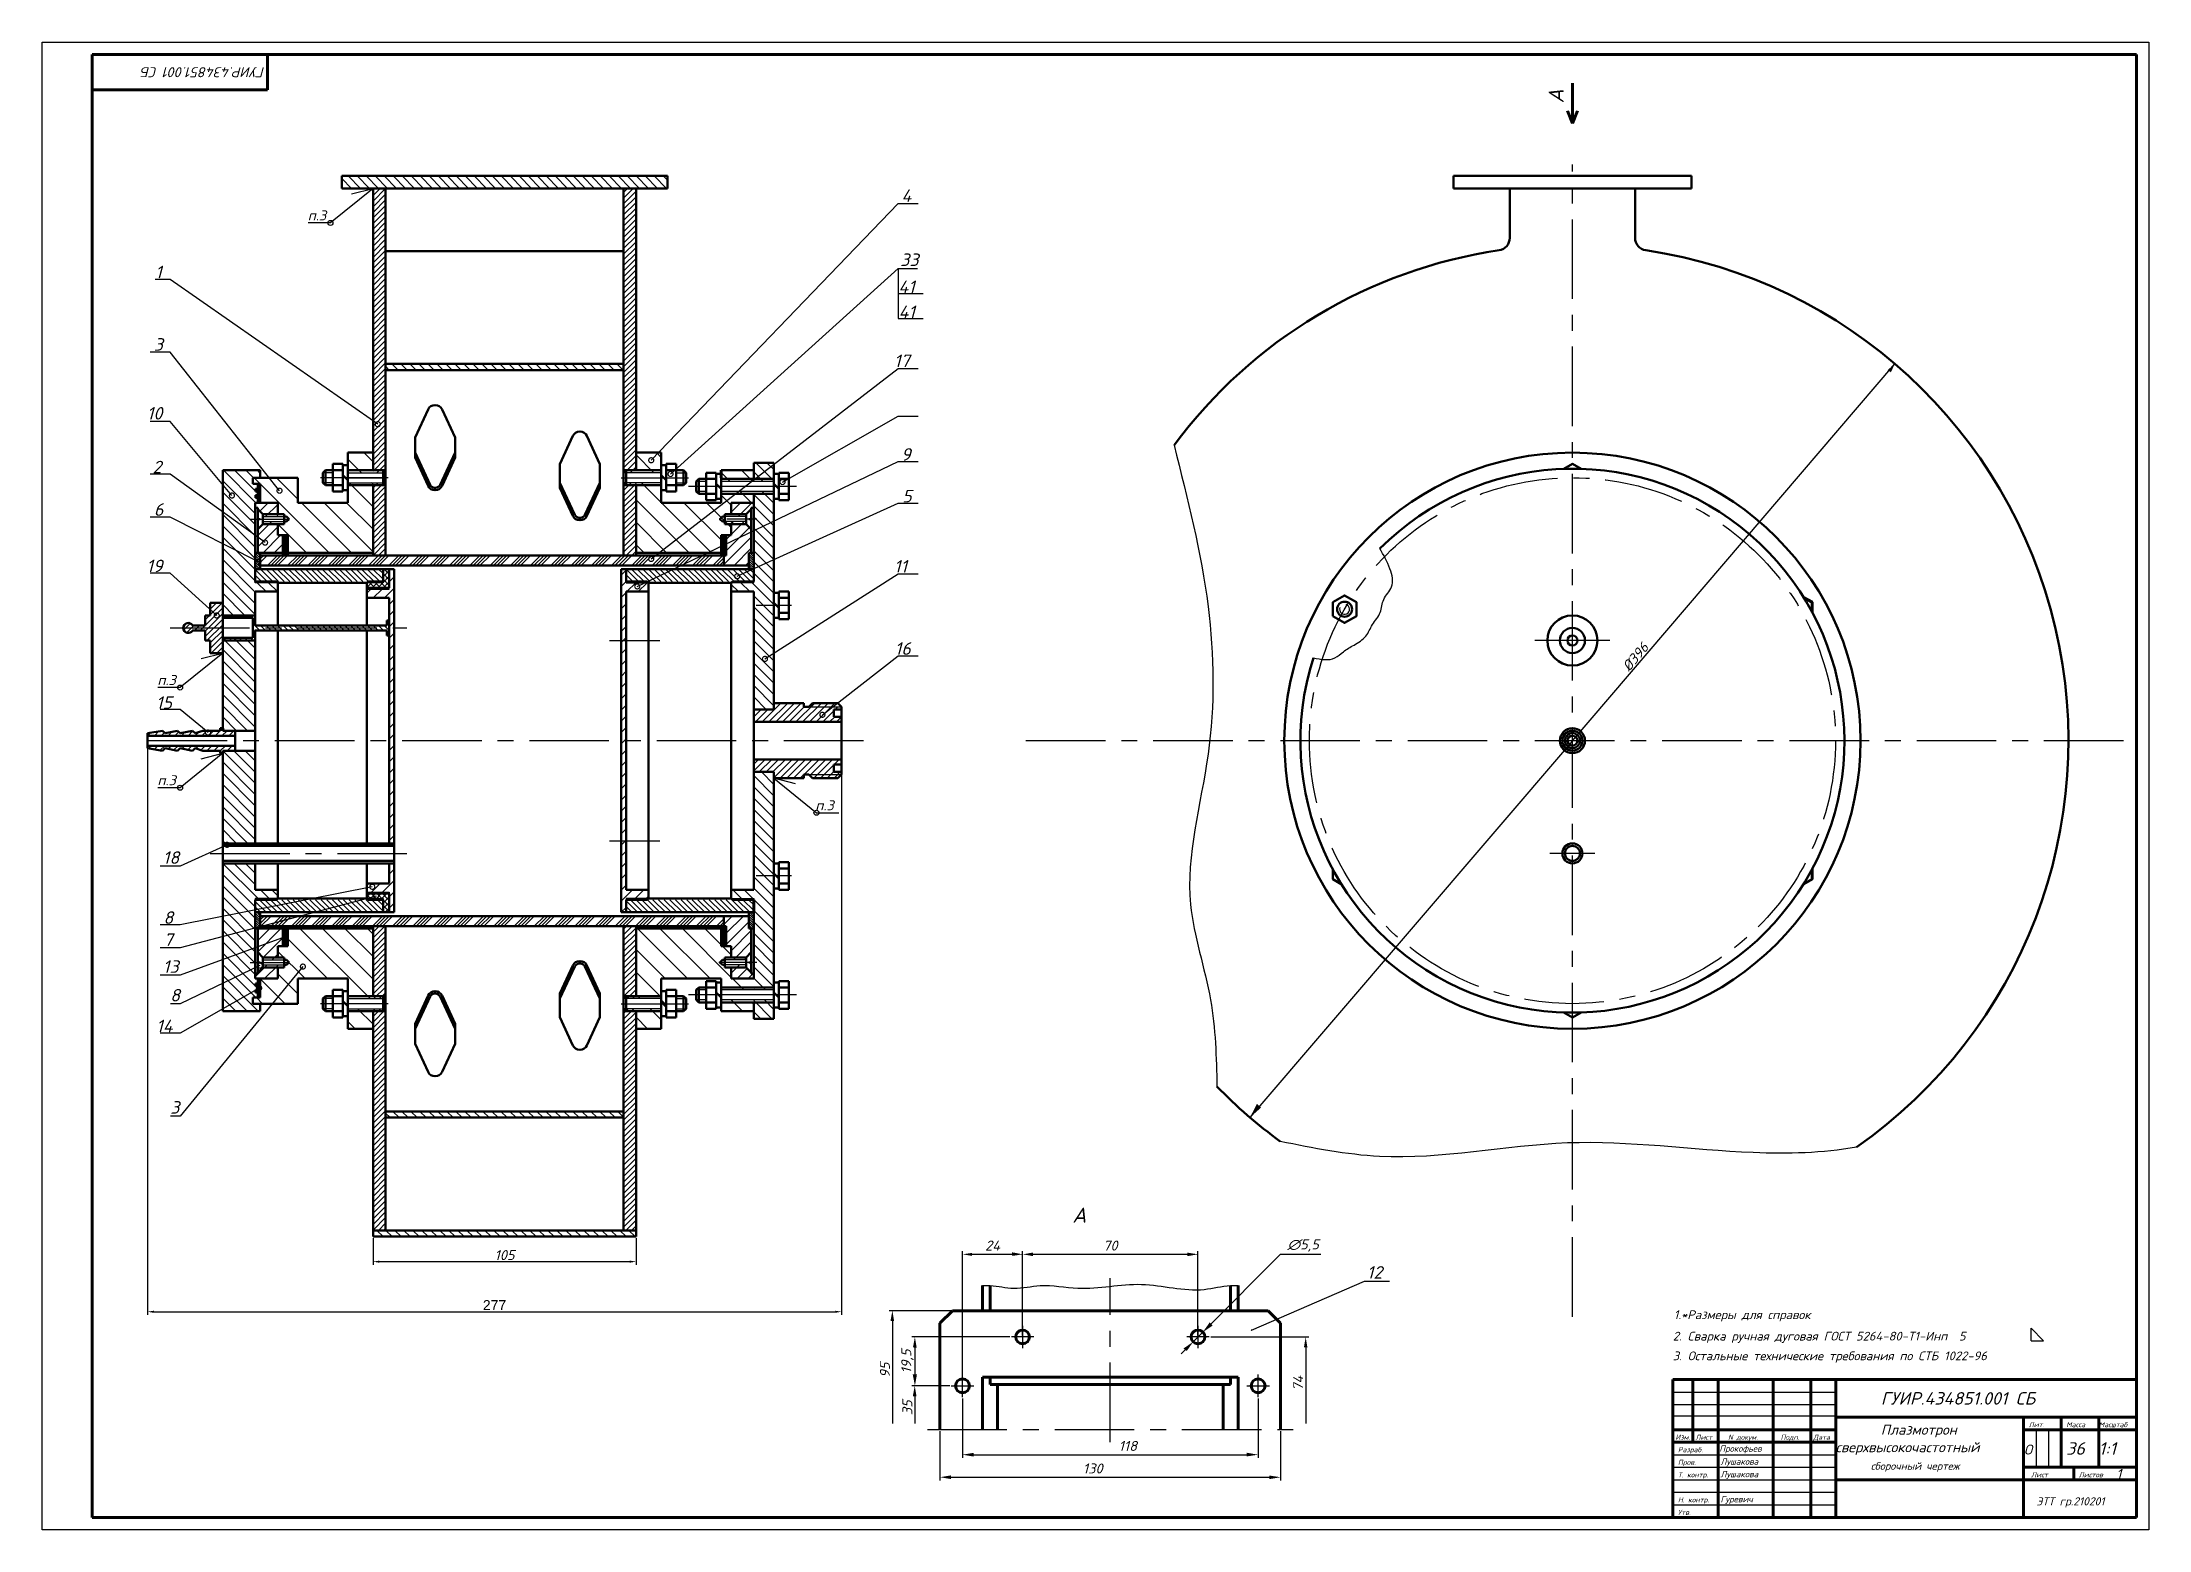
# Model space of a CAD drawing. Header units: millimetres. Extents: x 10739 to 32134, y 609 to 16625.
# Drawn here: x 27866 to 28707, y 2746 to 3340 of the extents above; entities that cross this region are included whole.
import ezdxf
from ezdxf import colors
from ezdxf.entities.mleader import LeaderData, LeaderLine
from ezdxf.math import Vec2, Vec3

# ---------------------------------------------------------------- set-up
doc = ezdxf.new("R2010")
doc.units = ezdxf.units.MM
doc.linetypes.add('ACAD_ISO10W100', pattern=[18, 12, -3, 0, -3])
doc.linetypes.add('CENTER', pattern=[50.8, 31.75, -6.35, 6.35, -6.35])
for name, color, linetype in [('1', 2, 'Continuous'), ('Razmer', 3, 'Continuous'), ('TonLine', 2, 'Continuous'), ('РАМКА', 7, 'Continuous'), ('Текст', 3, 'Continuous')]:
    doc.layers.add(name, color=color, linetype=linetype)
doc.layers.add('2', color=1, linetype='Continuous', lineweight=60)
doc.layers.add('разьеры', color=10, linetype='Continuous', lineweight=25)
doc.styles.add('ADRF1', font='romans', dxfattribs={"oblique": 15})
doc.styles.get("Standard").update_dxf_attribs({"font": 'arial.ttf'})
doc.dimstyles.new('ISO-25', dxfattribs={"dimtxt": 2.5, "dimasz": 2.5, "dimexe": 1.25, "dimexo": 0.625, "dimtad": 1, "dimtxsty": 'Standard', "dimcen": 2.5, "dimadec": 0, "dimazin": 0, "dimtfac": 1, "dimtmove": 0, "dimatfit": 3, "dimfxl": 1, "dimarcsym": 0})
doc.dimstyles.new('СВОЙ', dxfattribs={"dimtxt": 2.5, "dimasz": 2.5, "dimexe": 1.25, "dimexo": 0.625, "dimtad": 1, "dimtoh": 1, "dimtxsty": 'Standard', "dimcen": 2.5, "dimclrd": 256, "dimclre": 256, "dimadec": 0, "dimazin": 0, "dimtfac": 1, "dimtmove": 0, "dimatfit": 3, "dimfxl": 1, "dimarcsym": 0})

msp = doc.modelspace()

# ---------------------------------------------------------------- texts
at = {"layer": 'Razmer', "color": 7, "style": 'ADRF1', "oblique": 15}
msp.add_text('А', height=6, rotation=90, dxfattribs=at).set_placement((28473.34232, 3315.7807))
for s, height, p in [('4', 5, (28208.99749, 3276.43051)), ('п.3', 4, (27971.95522, 3269.04537)), ('1', 5, (27911.11593, 3245.95914)), ('41', 5, (28207.76705, 3240.05976)), ('41', 5, (28207.85123, 3230.03855)), ('3', 5, (27910.50981, 3217.03371)), ('17', 5, (28206.0301, 3210.47731)), ('10', 5, (27907.75947, 3189.54053)), ('2', 5, (27910.03526, 3168.09049)), ('9', 5, (28208.84188, 3173.12399)), ('6', 5, (27910.54691, 3151.12063)), ('5', 5, (28209.29744, 3156.48225)), ('19', 5, (27907.5999, 3128.60143)), ('11', 5, (28206.00497, 3128.44634)), ('16', 5, (28206.32035, 3095.62299)), ('п.3', 4, (27911.95522, 3083.54537)), ('15', 5, (27911.41044, 3074.03363)), ('п.3', 4, (27911.95522, 3043.54537)), ('п.3', 4, (28174.59124, 3033.54537)), ('8', 5, (27914.34934, 2988.19945)), ('7', 5, (27914.47804, 2979.39548)), ('14', 5, (27911.51312, 2944.9152)), ('1.*Размеры для справок', 3.5, (28517.29368, 2830.39627)), ('3. Остальные технические требования по СТБ 1022-96', 3.5, (28516.8711, 2813.96339)), ('2. Сварка ручная дуговая ГОСТ 5264-80-Т1-Инп  5', 3.5, (28516.90965, 2821.83572)), ('Плазмотрон', 4, (28599.94349, 2784.23942)), ('сверхвысокочастотный', 4, (28581.94349, 2777.23942)), ('сборочный чертеж', 3, (28595.94349, 2770.23942))]:
    msp.add_text(s, height=height, dxfattribs=at).set_placement(p)
at = {"layer": 'разьеры', "style": 'ADRF1', "oblique": 15}
for s, height, p in [('А', 6, (28277.17759, 2868.88992)), ('12', 5, (28394.76462, 2846.54896))]:
    msp.add_text(s, height=height, dxfattribs=at).set_placement(p)
at = {"layer": 'разьеры', "lineweight": 25, "insert": (28496.36658, 3091.21973), "char_height": 4, "attachment_point": 1, "rotation": 50.07213013, "style": 'ADRF1'}
msp.add_mtext_dynamic_manual_height_columns('%%C396', width=6.4841206, gutter_width=12.5, heights=[0], dxfattribs=at)
at = {"layer": 'разьеры', "char_height": 4, "attachment_point": 5, "style": 'ADRF1'}
for s, insert in [('24', (28245.35897, 2859.75295)), ('70', (28292.35897, 2859.75295)), ('∅5,5', (28369.35897, 2859.75295)), ('118', (28299.35897, 2779.75295))]:
    msp.add_mtext(s, dxfattribs=dict(at, insert=insert))
at = {"layer": 'разьеры', "char_height": 4, "attachment_point": 5, "rotation": 90, "style": 'ADRF1'}
for s, insert in [('19,5', (28211.35897, 2813.50295)), ('95', (28202.35897, 2810.00295)), ('74', (28367.35897, 2804.75295)), ('35', (28211.35897, 2795.00295))]:
    msp.add_mtext(s, dxfattribs=dict(at, insert=insert))
at = {"layer": 'разьеры', "insert": (28285.35897, 2770.75295), "char_height": 4, "width": 9.5748475, "attachment_point": 5, "style": 'ADRF1'}
msp.add_mtext('130', dxfattribs=at)
at = {"layer": 'РАМКА', "color": 7, "style": 'ADRF1', "oblique": 15}
for s, p in [('Изм.', (28517.94349, 2782.23942)), ('Лист', (28525.94349, 2782.23942)), ('N докум.', (28538.94349, 2782.23942)), ('Подп.', (28559.94349, 2782.23942)), ('Дата', (28572.94349, 2782.23942)), ('Лит.', (28658.94349, 2787.23942)), ('Масса', (28673.94349, 2787.23942)), ('Масштаб', (28686.94349, 2787.23942)), ('Разраб.', (28518.94349, 2777.23942)), ('Пров.', (28518.94349, 2772.23942)), ('Т. контр.', (28518.94349, 2767.23942)), ('Лист', (28659.94349, 2767.23942)), ('Листов', (28678.94349, 2767.23942)), ('Н. контр.', (28518.94349, 2757.23942)), ('Утв.', (28518.94349, 2752.23942))]:
    msp.add_text(s, height=2, dxfattribs=at).set_placement(p)
at = {"layer": 'Текст', "color": 7, "style": 'ADRF1', "oblique": 15}
msp.add_text('ГУИР.434851.001 СБ', height=4, rotation=180, dxfattribs=at).set_placement((27954.94349, 3330.23942))
for s, height, p in [('ГУИР.434851.001 СБ', 5, (28599.94349, 2796.23942)), ('Прокофьев', 2.5, (28535.47445, 2777.45802)), ('О', 4, (28657.07797, 2776.30937)), ('36', 5, (28673.94349, 2776.23942)), ('1:1', 5, (28686.94349, 2776.23942)), ('Лушакова', 2.5, (28535.94349, 2772.23942)), ('Лушакова', 2.5, (28535.94349, 2767.23985)), ('1', 4, (28693.9308, 2766.57293)), ('Гуревич', 2.5, (28535.94349, 2757.23942)), ('ЭТТ гр.210201', 3.2, (28662.05059, 2756.03627))]:
    msp.add_text(s, height=height, dxfattribs=at).set_placement(p)

# ---------------------------------------------------------------- blocks, each defined once
blk = doc.blocks.new('*D196')
at = {"layer": 'Defpoints', "color": 0, "lineweight": 25, "transparency": 16777216}
for p in [(27908.04, 3061.33), (28185.04, 3061.33), (28185.04, 2833.33)]:
    blk.add_point(p, dxfattribs=at)
at = {"layer": 'разьеры', "color": 0, "lineweight": -2, "transparency": 16777216}
for p, q in [((27908.04, 3060.71), (27908.04, 2832.08)), ((28185.04, 3060.71), (28185.04, 2832.08)), ((27910.54, 2833.33), (28182.54, 2833.33))]:
    blk.add_line(p, q, dxfattribs=at)
at = {"layer": 'разьеры', "color": 0, "lineweight": 25, "transparency": 16777216}
for points in [[(27910.54, 2833.75), (27910.54, 2832.91), (27908.04, 2833.33)], [(28182.54, 2833.75), (28182.54, 2832.91), (28185.04, 2833.33)]]:
    blk.add_solid(points, dxfattribs=at)
at = {"layer": 'разьеры', "color": 0, "lineweight": 25, "transparency": 16777216, "insert": (28046.54, 2835.96), "char_height": 2.5, "attachment_point": 5}
blk.add_mtext('{\\H1.6x;277}', dxfattribs=at)
blk = doc.blocks.new('A$C21916994')
at = {"layer": 'Razmer'}
blk.add_solid([(0, 0.04), (1.47, 0), (0.76, 4.22)], dxfattribs=at)
blk = doc.blocks.new('*D248')
at = {"layer": 'Defpoints', "color": 0, "lineweight": 25, "transparency": 16777216}
for p in [(27998.04, 2863.33), (28103.04, 2863.33), (28103.04, 2853.33)]:
    blk.add_point(p, dxfattribs=at)
at = {"layer": 'разьеры', "lineweight": -2, "transparency": 16777216}
for p, q in [((27998.04, 2862.71), (27998.04, 2852.08)), ((28103.04, 2862.71), (28103.04, 2852.08)), ((28000.54, 2853.33), (28100.54, 2853.33))]:
    blk.add_line(p, q, dxfattribs=at)
at = {"layer": 'разьеры', "lineweight": 25, "transparency": 16777216}
for points in [[(28000.54, 2853.75), (28000.54, 2852.91), (27998.04, 2853.33)], [(28100.54, 2853.75), (28100.54, 2852.91), (28103.04, 2853.33)]]:
    blk.add_solid(points, dxfattribs=at)
at = {"layer": 'разьеры', "color": 0, "lineweight": 25, "transparency": 16777216, "insert": (28050.54, 2855.96), "char_height": 2.5, "attachment_point": 5, "style": 'ADRF1'}
blk.add_mtext('{\\H1.6x;105}', dxfattribs=at)
blk = doc.blocks.new('_DotSmall')
at = {"layer": 'Razmer', "color": 0, "const_width": 0.5}
blk.add_lwpolyline([(-0.0625, 0, 1), (0.0625, 0, 1)], format="xyb", close=True, dxfattribs=at)

# ---------------------------------------------------------------- dimensions: what is measured, and where the dimension line sits
at = {"layer": 'разьеры', "lineweight": 25}
dim = msp.add_linear_dim(base=(28185.03514, 2833.33126), p1=(27908.03514, 3061.33126), p2=(28185.03514, 3061.33126), text='{\\H1.6x;<>}', dimstyle='ISO-25', dxfattribs=at)
dim.commit()
dim.dimension.update_dxf_attribs({"geometry": '*D196', "text_midpoint": (28046.53514, 2835.96445)})
dim = msp.add_linear_dim(base=(28103.03514, 2853.33126), p1=(27998.03514, 2863.33126), p2=(28103.03514, 2863.33126), text='{\\H1.6x;<>}', dimstyle='СВОЙ', override={"dimtxsty": 'ADRF1'}, dxfattribs=at)
dim.commit()
dim.dimension.update_dxf_attribs({"geometry": '*D248', "text_midpoint": (28050.53514, 2855.95626)})

# ---------------------------------------------------------------- hatches: boundary and pattern name
at = {"lineweight": 25}
h = msp.add_hatch(dxfattribs=at)
h.set_pattern_fill('ANSI37', color=256, scale=0.08, angle=180)
h.set_pattern_definition([(225, (30450.15961, -19858.74835), (0.1796051224, -0.1796051224), []), (315, (30450.15961, -19858.74835), (0.1796051224, 0.1796051224), [])])
h.paths.add_polyline_path([(27952.03514, 3163.83126), (27952.03514, 3161.83126), (27952.03514, 3158.33126), (27952.03514, 3156.33126), (27953.03514, 3156.33126), (27953.03514, 3163.83126)])
h.paths.add_polyline_path([(27962.03514, 3143.33126), (27962.03514, 3136.33126), (27962.03514, 3135.33126), (27964.03514, 3135.33126), (27964.03514, 3136.33126), (27964.03514, 3143.33126)])
h = msp.add_hatch(dxfattribs=at)
h.set_pattern_fill('ANSI37', color=256, scale=0.08, angle=180)
h.set_pattern_definition([(225, (31617.8007, -23777.779), (0.1796051224, -0.1796051224), []), (315, (31617.8007, -23777.779), (0.1796051224, 0.1796051224), [])])
h.paths.add_polyline_path([(28138.03514, 2987.33126), (28137.03514, 2987.33126), (28137.03514, 2986.33126), (28137.03514, 2979.33126), (28139.03514, 2979.33126), (28139.03514, 2986.33126), (28139.03514, 2987.33126)])
h.paths.add_polyline_path([(28137.03514, 3143.33126), (28137.03514, 3136.33126), (28137.03514, 3135.33126), (28139.03514, 3135.33126), (28139.03514, 3136.33126), (28139.03514, 3143.33126)])
h.paths.add_polyline_path([(27953.03514, 2966.33126), (27952.03514, 2966.33126), (27952.03514, 2964.33126), (27952.03514, 2960.83126), (27952.03514, 2958.83126), (27953.03514, 2958.83126)])
h.paths.add_polyline_path([(27964.03514, 2986.33126), (27964.03514, 2987.33126), (27962.03514, 2987.33126), (27962.03514, 2986.33126), (27962.03514, 2979.33126), (27964.03514, 2979.33126)])
at = {"layer": 'разьеры', "lineweight": 25}
h = msp.add_hatch(dxfattribs=at)
h.set_pattern_fill('ANSI31', color=256, scale=0.8, angle=90)
h.set_pattern_definition([(135, (31617.8007, -23777.779), (-1.79605122, -1.79605122), [])])
h.paths.add_polyline_path([(27998.03514, 2865.83126), (27998.03514, 2863.33126), (28050.53514, 2863.33126), (28050.53514, 2865.83126)])
h.paths.add_polyline_path([(28050.53514, 2865.83126), (28050.53514, 2863.33126), (28103.03514, 2863.33126), (28103.03514, 2865.83126)])
h.paths.add_polyline_path([(28003.03514, 2913.33126), (28003.03514, 2910.83126), (28050.53514, 2910.83126), (28050.53514, 2913.33126)])
h.paths.add_polyline_path([(28050.53514, 2913.33126), (28050.53514, 2910.83126), (28098.03514, 2910.83126), (28098.03514, 2913.33126)])
h.paths.add_polyline_path([(28003.03514, 3211.83126), (28003.03514, 3209.33126), (28050.53514, 3209.33126), (28050.53514, 3211.83126)])
h.paths.add_polyline_path([(28050.53514, 3211.83126), (28050.53514, 3209.33126), (28098.03514, 3209.33126), (28098.03514, 3211.83126)])
h.paths.add_polyline_path([(27985.53514, 3286.83126), (27985.53514, 3281.83126), (27998.03514, 3281.83126), (28050.53514, 3281.83126), (28050.53514, 3286.83126)])
h.paths.add_polyline_path([(28050.53514, 3286.83126), (28050.53514, 3281.83126), (28103.03514, 3281.83126), (28115.53514, 3281.83126), (28115.53514, 3286.83126)])
h = msp.add_hatch(dxfattribs=at)
h.set_pattern_fill('ANSI31', color=256, scale=0.5, angle=180)
h.set_pattern_definition([(225, (31617.8007, -23777.779), (1.122532015, -1.122532015), [])])
h.paths.add_polyline_path([(27998.03514, 3163.33126), (27998.03514, 3136.33126), (27998.03514, 3135.33126), (28003.03514, 3135.33126), (28003.03514, 3163.33126)])
h.paths.add_polyline_path([(27998.03514, 3164.33126), (27998.03514, 3163.33126), (28003.03514, 3163.33126), (28003.03514, 3164.33126)])
h.paths.add_polyline_path([(27998.03514, 3169.33126), (27998.03514, 3168.33126), (28003.03514, 3168.33126), (28003.03514, 3169.33126)])
h.paths.add_polyline_path([(27998.03514, 3281.83126), (27998.03514, 3256.83126), (27998.03514, 3176.33126), (27998.03514, 3169.33126), (28003.03514, 3169.33126), (28003.03514, 3281.83126)])
h.paths.add_polyline_path([(28098.03514, 3163.33126), (28098.03514, 3135.33126), (28103.03514, 3135.33126), (28103.03514, 3136.33126), (28103.03514, 3163.33126)])
h.paths.add_polyline_path([(28098.03514, 3164.33126), (28098.03514, 3163.33126), (28103.03514, 3163.33126), (28103.03514, 3164.33126)])
h.paths.add_polyline_path([(28098.03514, 3169.33126), (28098.03514, 3168.33126), (28103.03514, 3168.33126), (28103.03514, 3169.33126)])
h.paths.add_polyline_path([(28098.03514, 3281.83126), (28098.03514, 3169.33126), (28103.03514, 3169.33126), (28103.03514, 3176.33126), (28103.03514, 3256.83126), (28103.03514, 3281.83126)])
h.paths.add_polyline_path([(28098.03514, 2987.33126), (28098.03514, 2959.33126), (28103.03514, 2959.33126), (28103.03514, 2986.33126), (28103.03514, 2987.33126)])
h.paths.add_polyline_path([(28098.03514, 2959.33126), (28098.03514, 2958.33126), (28103.03514, 2958.33126), (28103.03514, 2959.33126)])
h.paths.add_polyline_path([(28098.03514, 2954.33126), (28098.03514, 2953.33126), (28103.03514, 2953.33126), (28103.03514, 2954.33126)])
h.paths.add_polyline_path([(28098.03514, 2953.33126), (28098.03514, 2865.83126), (28103.03514, 2865.83126), (28103.03514, 2946.33126), (28103.03514, 2953.33126)])
h.paths.add_polyline_path([(27998.03514, 2953.33126), (27998.03514, 2946.33126), (27998.03514, 2865.83126), (28003.03514, 2865.83126), (28003.03514, 2953.33126)])
h.paths.add_polyline_path([(27998.03514, 2954.33126), (27998.03514, 2953.33126), (28003.03514, 2953.33126), (28003.03514, 2954.33126)])
h.paths.add_polyline_path([(27998.03514, 2959.33126), (27998.03514, 2958.33126), (28003.03514, 2958.33126), (28003.03514, 2959.33126)])
h.paths.add_polyline_path([(27998.03514, 2987.33126), (27998.03514, 2986.33126), (27998.03514, 2959.33126), (28003.03514, 2959.33126), (28003.03514, 2987.33126)])
h = msp.add_hatch(dxfattribs=at)
h.set_pattern_fill('ANSI31', color=256, angle=90)
h.paths.add_polyline_path([(28150.03514, 2998.33126), (28141.03514, 2998.33126), (28141.53514, 2997.83126), (28150.03514, 2997.83126)], flags=17)
h.paths.add_polyline_path([(27938.03514, 3012.33126), (27938.03514, 2953.33126), (27953.03514, 2953.33126), (27953.03514, 2956.33126), (27950.03514, 2956.33126), (27950.03514, 2958.83126), (27952.03514, 2958.83126), (27952.03514, 2960.83126), (27951.14956, 2960.83126), (27951.14956, 2961.83126), (27952.03514, 2961.83126), (27952.03514, 2963.33126), (27951.14956, 2963.33126), (27951.14956, 2964.33126), (27952.03514, 2964.33126), (27952.03514, 2966.33126), (27951.03514, 2966.33126), (27951.03514, 2997.83126), (27951.03514, 2998.33126), (27960.03514, 2998.33126), (27960.03514, 3001.83126), (27951.03514, 3001.83126), (27951.03514, 3012.33126)])
h.paths.add_polyline_path([(27938.03514, 3057.33126), (27938.03514, 3056.33126), (27938.03514, 3020.33126), (27951.03514, 3020.33126), (27951.03514, 3028.33126), (27951.03514, 3057.33126)])
h.paths.add_polyline_path([(27938.03514, 3101.33126), (27938.03514, 3096.33126), (27938.03514, 3065.33126), (27951.03514, 3065.33126), (27951.03514, 3094.33126), (27951.03514, 3101.33126)])
h.paths.add_polyline_path([(27938.03514, 3169.33126), (27938.03514, 3111.33126), (27951.03514, 3111.33126), (27951.03514, 3120.83126), (27960.03514, 3120.83126), (27960.03514, 3124.33126), (27951.03514, 3124.33126), (27951.03514, 3124.83126), (27951.03514, 3156.33126), (27952.03514, 3156.33126), (27952.03514, 3158.33126), (27951.14956, 3158.33126), (27951.14956, 3159.33126), (27952.03514, 3159.33126), (27952.03514, 3160.83126), (27951.14956, 3160.83126), (27951.14956, 3161.83126), (27952.03514, 3161.83126), (27952.03514, 3163.83126), (27950.03514, 3163.83126), (27950.03514, 3166.33126), (27953.03514, 3166.33126), (27953.03514, 3169.33126)])
h.paths.add_polyline_path([(28150.03514, 3159.83126), (28150.03514, 3156.33126), (28150.03514, 3124.83126), (28150.03514, 3124.33126), (28141.03514, 3124.33126), (28141.03514, 3120.83126), (28150.03514, 3120.83126), (28150.03514, 3094.33126), (28150.03514, 3073.83126), (28158.03514, 3073.83126), (28158.03514, 3076.33126), (28158.03514, 3159.83126)])
h.paths.add_polyline_path([(28150.03514, 3160.83126), (28150.03514, 3159.83126), (28158.03514, 3159.83126), (28158.03514, 3160.83126)])
h.paths.add_polyline_path([(28150.03514, 3172.33126), (28150.03514, 3169.33126), (28150.03514, 3166.33126), (28150.03514, 3165.83126), (28158.03514, 3165.83126), (28158.03514, 3172.33126)])
h.paths.add_polyline_path([(28150.03514, 3165.83126), (28150.03514, 3164.83126), (28158.03514, 3164.83126), (28158.03514, 3165.83126)])
h.paths.add_polyline_path([(28150.03514, 3048.83126), (28150.03514, 3028.33126), (28150.03514, 3001.83126), (28141.03514, 3001.83126), (28141.03514, 2998.33126), (28150.03514, 2998.33126), (28150.03514, 2997.83126), (28150.03514, 2966.33126), (28150.03514, 2962.83126), (28158.03514, 2962.83126), (28158.03514, 3048.83126)])
h.paths.add_polyline_path([(28150.03514, 2956.83126), (28150.03514, 2953.33126), (28150.03514, 2951.33126), (28150.03514, 2950.33126), (28158.03514, 2950.33126), (28158.03514, 2956.83126)])
h.paths.add_polyline_path([(28150.03514, 2957.83126), (28150.03514, 2956.83126), (28158.03514, 2956.83126), (28158.03514, 2957.83126)])
h.paths.add_polyline_path([(28150.03514, 2962.83126), (28150.03514, 2961.83126), (28158.03514, 2961.83126), (28158.03514, 2962.83126)])
h = msp.add_hatch(dxfattribs=at)
h.set_pattern_fill('ANSI31', color=256, scale=2, angle=90)
h.set_pattern_definition([(135, (31617.801, -23777.779), (-4.490128, -4.490128), [])])
h.paths.add_polyline_path([(27968.03514, 3156.33126), (27968.03514, 3166.33126), (27950.03514, 3166.33126), (27950.03514, 3163.83126), (27953.03514, 3163.83126), (27953.03514, 3156.33126), (27960.03514, 3156.33126), (27960.03514, 3151.83126), (27962.53514, 3151.83126), (27962.53514, 3147.83126), (27960.03514, 3147.83126), (27960.03514, 3143.33126), (27964.03514, 3143.33126), (27964.03514, 3136.33126), (27998.03514, 3136.33126), (27998.03514, 3163.33126), (27988.03514, 3163.33126), (27988.03514, 3156.33126)])
h.paths.add_polyline_path([(27988.03514, 3164.33126), (27988.03514, 3163.33126), (27998.03514, 3163.33126), (27998.03514, 3164.33126)], flags=17)
h.paths.add_polyline_path([(27988.03514, 3176.33126), (27988.03514, 3169.33126), (27998.03514, 3169.33126), (27998.03514, 3176.33126)])
h.paths.add_polyline_path([(27988.03514, 3169.33126), (27988.03514, 3168.33126), (27998.03514, 3168.33126), (27998.03514, 3169.33126)])
h.paths.add_polyline_path([(27960.03514, 3151.83126), (27960.03514, 3150.83126), (27962.53514, 3150.83126), (27962.53514, 3151.83126)], flags=17)
h.paths.add_polyline_path([(27960.03514, 3148.83126), (27960.03514, 3147.83126), (27962.53514, 3147.83126), (27962.53514, 3148.83126)], flags=17)
h.paths.add_polyline_path([(27964.03514, 2986.33126), (27964.03514, 2979.33126), (27960.03514, 2979.33126), (27960.03514, 2974.83126), (27962.53514, 2974.83126), (27962.53514, 2970.83126), (27960.03514, 2970.83126), (27960.03514, 2966.33126), (27953.03514, 2966.33126), (27953.03514, 2958.83126), (27950.03514, 2958.83126), (27950.03514, 2956.33126), (27968.03514, 2956.33126), (27968.03514, 2966.33126), (27988.03514, 2966.33126), (27988.03514, 2959.33126), (27998.03514, 2959.33126), (27998.03514, 2986.33126)])
h.paths.add_polyline_path([(27960.03514, 2974.83126), (27960.03514, 2973.83126), (27962.53514, 2973.83126), (27962.53514, 2974.83126)], flags=17)
h.paths.add_polyline_path([(27960.03514, 2971.83126), (27960.03514, 2970.83126), (27962.53514, 2970.83126), (27962.53514, 2971.83126)], flags=17)
h.paths.add_polyline_path([(27988.03514, 2959.33126), (27988.03514, 2958.33126), (27998.03514, 2958.33126), (27998.03514, 2959.33126)], flags=17)
h.paths.add_polyline_path([(27988.03514, 2953.33126), (27988.03514, 2946.33126), (27998.03514, 2946.33126), (27998.03514, 2953.33126)])
h.paths.add_polyline_path([(27988.03514, 2954.33126), (27988.03514, 2953.33126), (27998.03514, 2953.33126), (27998.03514, 2954.33126)])
h.paths.add_polyline_path([(28113.03514, 3156.33126), (28113.03514, 3163.33126), (28103.03514, 3163.33126), (28103.03514, 3136.33126), (28137.03514, 3136.33126), (28137.03514, 3143.33126), (28141.03514, 3143.33126), (28141.03514, 3147.83126), (28138.53514, 3147.83126), (28138.53514, 3151.83126), (28141.03514, 3151.83126), (28141.03514, 3156.33126), (28148.03514, 3156.33126), (28149.03514, 3156.33126), (28150.03514, 3156.33126), (28150.03514, 3159.83126), (28137.03514, 3159.83126), (28137.03514, 3156.33126), (28133.03514, 3156.33126)])
h.paths.add_polyline_path([(28103.03514, 3164.33126), (28103.03514, 3163.33126), (28113.03514, 3163.33126), (28113.03514, 3164.33126)])
h.paths.add_polyline_path([(28103.03514, 3169.33126), (28103.03514, 3168.33126), (28113.03514, 3168.33126), (28113.03514, 3169.33126)])
h.paths.add_polyline_path([(28103.03514, 3176.33126), (28103.03514, 3169.33126), (28113.03514, 3169.33126), (28113.03514, 3176.33126)])
h.paths.add_polyline_path([(28137.03514, 3160.83126), (28137.03514, 3159.83126), (28150.03514, 3159.83126), (28150.03514, 3160.83126)], flags=17)
h.paths.add_polyline_path([(28137.03514, 3165.83126), (28137.03514, 3164.83126), (28150.03514, 3164.83126), (28150.03514, 3165.83126)])
h.paths.add_polyline_path([(28137.03514, 3169.33126), (28137.03514, 3165.83126), (28150.03514, 3165.83126), (28150.03514, 3166.33126), (28150.03514, 3169.33126)])
h.paths.add_polyline_path([(28138.53514, 3151.83126), (28138.53514, 3150.83126), (28141.03514, 3150.83126), (28141.03514, 3151.83126)], flags=17)
h.paths.add_polyline_path([(28138.53514, 3148.83126), (28138.53514, 3147.83126), (28141.03514, 3147.83126), (28141.03514, 3148.83126)], flags=17)
h.paths.add_polyline_path([(28103.03514, 2986.33126), (28103.03514, 2959.33126), (28113.03514, 2959.33126), (28113.03514, 2966.33126), (28133.03514, 2966.33126), (28137.03514, 2966.33126), (28137.03514, 2962.83126), (28150.03514, 2962.83126), (28150.03514, 2966.33126), (28149.03514, 2966.33126), (28148.03514, 2966.33126), (28141.03514, 2966.33126), (28141.03514, 2970.83126), (28138.53514, 2970.83126), (28138.53514, 2974.83126), (28141.03514, 2974.83126), (28141.03514, 2979.33126), (28137.03514, 2979.33126), (28137.03514, 2986.33126)])
h.paths.add_polyline_path([(28103.03514, 2959.33126), (28103.03514, 2958.33126), (28113.03514, 2958.33126), (28113.03514, 2959.33126)])
h.paths.add_polyline_path([(28103.03514, 2953.33126), (28103.03514, 2946.33126), (28113.03514, 2946.33126), (28113.03514, 2953.33126)])
h.paths.add_polyline_path([(28103.03514, 2954.33126), (28103.03514, 2953.33126), (28113.03514, 2953.33126), (28113.03514, 2954.33126)])
h.paths.add_polyline_path([(28138.53514, 2974.83126), (28138.53514, 2973.83126), (28141.03514, 2973.83126), (28141.03514, 2974.83126)], flags=17)
h.paths.add_polyline_path([(28138.53514, 2971.83126), (28138.53514, 2970.83126), (28141.03514, 2970.83126), (28141.03514, 2971.83126)], flags=17)
h.paths.add_polyline_path([(28137.03514, 2962.83126), (28137.03514, 2961.83126), (28150.03514, 2961.83126), (28150.03514, 2962.83126)], flags=17)
h.paths.add_polyline_path([(28137.03514, 2957.83126), (28137.03514, 2956.83126), (28150.03514, 2956.83126), (28150.03514, 2957.83126)])
h.paths.add_polyline_path([(28137.03514, 2956.83126), (28137.03514, 2953.33126), (28150.03514, 2953.33126), (28150.03514, 2956.83126)])
h = msp.add_hatch(dxfattribs=at)
h.set_pattern_fill('ANSI31', color=256, angle=180)
h.set_pattern_definition([(225, (31617.8007, -23777.779), (2.24506403, -2.24506403), [])])
h.paths.add_polyline_path([(27954.03514, 2970.83126), (27952.03514, 2968.83126), (27952.03514, 2968.33126), (27951.03514, 2968.33126), (27951.03514, 2966.33126), (27952.03514, 2966.33126), (27953.03514, 2966.33126), (27960.03514, 2966.33126), (27960.03514, 2970.83126)])
h.paths.add_polyline_path([(27954.03514, 2971.83126), (27954.03514, 2970.83126), (27960.03514, 2970.83126), (27960.03514, 2971.83126)])
h.paths.add_polyline_path([(27954.03514, 2974.83126), (27954.03514, 2973.83126), (27960.03514, 2973.83126), (27960.03514, 2974.83126)])
h.paths.add_polyline_path([(27953.03514, 2986.33126), (27952.03514, 2986.33126), (27952.03514, 2985.33126), (27952.03514, 2976.83126), (27954.03514, 2974.83126), (27960.03514, 2974.83126), (27960.03514, 2979.33126), (27962.03514, 2979.33126), (27962.03514, 2986.33126)])
h.paths.add_polyline_path([(27953.03514, 3156.33126), (27952.03514, 3156.33126), (27951.03514, 3156.33126), (27951.03514, 3154.33126), (27952.03514, 3154.33126), (27952.03514, 3153.83126), (27954.03514, 3151.83126), (27960.03514, 3151.83126), (27960.03514, 3156.33126)])
h.paths.add_polyline_path([(27954.03514, 3151.83126), (27954.03514, 3150.83126), (27960.03514, 3150.83126), (27960.03514, 3151.83126)])
h.paths.add_polyline_path([(27954.03514, 3148.83126), (27954.03514, 3147.83126), (27960.03514, 3147.83126), (27960.03514, 3148.83126)])
h.paths.add_polyline_path([(27954.03514, 3147.83126), (27952.03514, 3145.83126), (27952.03514, 3137.33126), (27952.03514, 3136.33126), (27953.03514, 3136.33126), (27962.03514, 3136.33126), (27962.03514, 3143.33126), (27960.03514, 3143.33126), (27960.03514, 3147.83126)])
h.paths.add_polyline_path([(28141.03514, 3156.33126), (28141.03514, 3151.83126), (28147.03514, 3151.83126), (28149.03514, 3153.83126), (28149.03514, 3154.33126), (28150.03514, 3154.33126), (28150.03514, 3156.33126), (28149.03514, 3156.33126), (28148.03514, 3156.33126)])
h.paths.add_polyline_path([(28141.03514, 3151.83126), (28141.03514, 3150.83126), (28147.03514, 3150.83126), (28147.03514, 3151.83126)])
h.paths.add_polyline_path([(28141.03514, 3148.83126), (28141.03514, 3147.83126), (28147.03514, 3147.83126), (28147.03514, 3148.83126)])
h.paths.add_polyline_path([(28141.03514, 3147.83126), (28141.03514, 3143.33126), (28139.03514, 3143.33126), (28139.03514, 3136.33126), (28139.03514, 3135.33126), (28138.03514, 3135.33126), (28138.03514, 3134.50229), (28138.03514, 3131.33126), (28148.03514, 3131.33126), (28148.03514, 3136.33126), (28149.03514, 3136.33126), (28149.03514, 3137.33126), (28149.03514, 3145.83126), (28147.03514, 3147.83126)])
h.paths.add_polyline_path([(28138.03514, 2991.33126), (28138.03514, 2988.16023), (28138.03514, 2987.33126), (28139.03514, 2987.33126), (28139.03514, 2986.33126), (28139.03514, 2979.33126), (28141.03514, 2979.33126), (28141.03514, 2974.83126), (28147.03514, 2974.83126), (28149.03514, 2976.83126), (28149.03514, 2985.33126), (28149.03514, 2986.33126), (28148.03514, 2986.33126), (28148.03514, 2991.33126)])
h.paths.add_polyline_path([(28141.03514, 2974.83126), (28141.03514, 2973.83126), (28147.03514, 2973.83126), (28147.03514, 2974.83126)])
h.paths.add_polyline_path([(28141.03514, 2971.83126), (28141.03514, 2970.83126), (28147.03514, 2970.83126), (28147.03514, 2971.83126)])
h.paths.add_polyline_path([(28141.03514, 2970.83126), (28141.03514, 2966.33126), (28148.03514, 2966.33126), (28149.03514, 2966.33126), (28150.03514, 2966.33126), (28150.03514, 2968.33126), (28149.03514, 2968.33126), (28149.03514, 2968.83126), (28147.03514, 2970.83126)])
h = msp.add_hatch(dxfattribs=at)
h.set_pattern_fill('ANSI31', color=256, scale=0.2, angle=90)
h.set_pattern_definition([(135, (31617.8007, -23777.779), (-0.449012806, -0.449012806), [])])
h.paths.add_polyline_path([(28148.03514, 2992.83126), (28148.03514, 2986.33126), (28150.03514, 2986.33126), (28150.03514, 2992.83126)])
h.paths.add_polyline_path([(28148.03514, 3136.33126), (28148.03514, 3129.83126), (28150.03514, 3129.83126), (28150.03514, 3136.33126)])
h.paths.add_polyline_path([(27951.03514, 2992.83126), (27951.03514, 2986.33126), (27953.03514, 2986.33126), (27953.03514, 2992.83126)])
h.paths.add_polyline_path([(27951.03514, 3136.33126), (27951.03514, 3129.83126), (27953.03514, 3129.83126), (27953.03514, 3136.33126)])
h = msp.add_hatch(dxfattribs=at)
h.set_pattern_fill('ANSI31', color=256, scale=0.5, angle=90)
h.paths.add_polyline_path([(28002.03514, 2998.33126), (27995.53514, 2998.33126), (27996.03514, 2997.83126), (28002.03514, 2997.83126)])
h.paths.add_polyline_path([(27960.03514, 2998.33126), (27951.03514, 2998.33126), (27951.03514, 2997.83126), (27959.53514, 2997.83126)])
h.paths.add_polyline_path([(28002.03514, 3124.83126), (27996.12137, 3124.83126), (27995.53514, 3124.33126), (28002.03514, 3124.33126)])
h.paths.add_polyline_path([(27959.53514, 3124.83126), (27951.03514, 3124.83126), (27951.03514, 3124.33126), (27960.03514, 3124.33126)])
h.paths.add_polyline_path([(28108.03514, 2998.33126), (28099.03514, 2998.33126), (28099.03514, 2997.83126), (28107.53514, 2997.83126)])
h.paths.add_polyline_path([(28150.03514, 2998.33126), (28141.03514, 2998.33126), (28141.53514, 2997.83126), (28150.03514, 2997.83126)])
h.paths.add_polyline_path([(28150.03514, 3124.83126), (28141.53514, 3124.83126), (28141.03514, 3124.33126), (28150.03514, 3124.33126)])
h.paths.add_polyline_path([(28107.53514, 3124.83126), (28099.03514, 3124.83126), (28099.03514, 3124.33126), (28108.03514, 3124.33126)])
h.paths.add_polyline_path([(28099.03514, 2997.82561), (28099.03514, 2992.83126), (28150.03514, 2992.83126), (28150.03514, 2997.82561)])
h.paths.add_polyline_path([(28099.03514, 3129.83126), (28099.03514, 3125.83126), (28099.03514, 3124.83126), (28108.03514, 3124.83126), (28150.03514, 3124.83126), (28150.03514, 3129.83126)])
h.paths.add_polyline_path([(27951.03514, 3129.83126), (27951.03514, 3124.83126), (27960.03514, 3124.83126), (28002.03514, 3124.83126), (28002.03514, 3125.83126), (28002.03514, 3129.83126)])
h.paths.add_polyline_path([(27951.03514, 2997.83126), (27951.03514, 2992.83126), (28002.03514, 2992.83126), (28002.03514, 2996.83126), (28002.03514, 2997.83126)])
h = msp.add_hatch(dxfattribs=at)
h.set_pattern_fill('ANSI34', color=256, scale=0.3, angle=180)
h.set_pattern_definition([(225, (31617.8007, -23777.779), (4.0411153, -4.0411153), []), (225, (31616.4537, -23777.779), (4.0411153, -4.0411153), []), (225, (31615.1066, -23777.779), (4.0411153, -4.0411153), []), (225, (31613.7596, -23777.779), (4.0411153, -4.0411153), [])])
h.paths.add_polyline_path([(27953.03514, 3135.33126), (27953.03514, 3131.33126), (27998.03514, 3131.33126), (28050.53514, 3131.33126), (28050.53514, 3135.33126)])
h.paths.add_polyline_path([(27953.03514, 2991.33126), (27953.03514, 2987.33126), (28050.53514, 2987.33126), (28050.53514, 2991.33126), (27998.03514, 2991.33126)])
h.paths.add_polyline_path([(28050.53514, 3135.33126), (28050.53514, 3131.33126), (28093.03514, 3131.33126), (28138.03514, 3131.33126), (28138.03514, 3134.50229), (28138.03514, 3135.33126), (28137.03514, 3135.33126)])
h.paths.add_polyline_path([(28050.53514, 2991.33126), (28050.53514, 2987.33126), (28138.03514, 2987.33126), (28138.03514, 2988.16023), (28138.03514, 2991.33126), (28103.03514, 2991.33126), (28093.03514, 2991.33126)])
h = msp.add_hatch(dxfattribs=at)
h.set_pattern_fill('ANSI31', color=256)
h.paths.add_polyline_path([(28006.53514, 3012.33126), (28004.53514, 3012.33126), (28004.53514, 3004.33126), (27995.53514, 3004.33126), (27995.53514, 3003.33126), (27995.53514, 3000.83126), (28004.53514, 3000.83126), (28004.53514, 3000.33126), (28004.53514, 2998.33126), (28004.53514, 2992.83126), (28006.53514, 2992.83126)])
h.paths.add_polyline_path([(28006.53514, 3061.33126), (28004.53514, 3061.33126), (28004.53514, 3020.33126), (28006.53514, 3020.33126)])
h.paths.add_polyline_path([(28006.53514, 3106.33126), (28004.53514, 3106.33126), (28004.53514, 3061.33126), (28006.53514, 3061.33126)])
h.paths.add_polyline_path([(28006.53514, 3129.83126), (28004.53514, 3129.83126), (28004.53514, 3123.33126), (28004.53514, 3122.33126), (28004.53514, 3121.83126), (27995.53514, 3121.83126), (27995.53514, 3120.33126), (27995.53514, 3119.33126), (27995.53514, 3118.33126), (28004.53514, 3118.33126), (28004.53514, 3106.33126), (28006.53514, 3106.33126)])
h.paths.add_polyline_path([(28108.03514, 3001.82561), (28099.03514, 3001.82561), (28099.03514, 3021.33126), (28097.03514, 3021.33126), (28097.03514, 2992.83126), (28099.03514, 2992.83126), (28099.03514, 2997.82561), (28099.03514, 2998.33126), (28108.03514, 2998.33126)])
h.paths.add_polyline_path([(28099.03514, 3061.33126), (28097.03514, 3061.33126), (28097.03514, 3021.33126), (28099.03514, 3021.33126)])
h.paths.add_polyline_path([(28099.03514, 3101.33126), (28097.03514, 3101.33126), (28097.03514, 3061.33126), (28099.03514, 3061.33126)])
h.paths.add_polyline_path([(28099.03514, 3120.83126), (28108.03514, 3120.83126), (28108.03514, 3123.33126), (28108.03514, 3124.33126), (28099.03514, 3124.33126), (28099.03514, 3124.83126), (28099.03514, 3125.83126), (28099.03514, 3129.83126), (28097.03514, 3129.83126), (28097.03514, 3101.33126), (28099.03514, 3101.33126)])
h = msp.add_hatch(dxfattribs=at)
h.set_pattern_fill('ANSI37', color=256, scale=0.5)
h.paths.add_polyline_path([(28004.53514, 3123.33126), (28004.53514, 3124.33126), (28004.53514, 3129.83126), (28002.03514, 3129.83126), (28002.03514, 3125.83126), (28002.03514, 3124.83126), (28002.03514, 3124.33126), (27995.53514, 3124.33126), (27995.53514, 3121.83126), (27996.03514, 3122.33126), (27999.53514, 3122.33126), (28004.53514, 3122.33126)])
h.paths.add_polyline_path([(28004.53514, 3122.33126), (27999.53514, 3122.33126), (27996.03514, 3122.33126), (27995.53514, 3121.83126), (28004.53514, 3121.83126)], flags=17)
h.paths.add_polyline_path([(28004.53514, 3000.33126), (27996.03514, 3000.33126), (27995.53514, 3000.83126), (27995.53514, 2998.33126), (28002.03514, 2998.33126), (28002.03514, 2997.83126), (28002.03514, 2996.83126), (28002.03514, 2992.83126), (28004.53514, 2992.83126)])
h.paths.add_polyline_path([(28004.53514, 3000.83126), (27995.53514, 3000.83126), (27996.03514, 3000.33126), (28004.53514, 3000.33126)])
h = msp.add_hatch(dxfattribs=at)
h.set_pattern_fill('ANSI31', color=256, scale=0.5)
h.paths.add_polyline_path([(27938.03514, 3116.33126), (27933.03514, 3116.33126), (27933.03514, 3113.69893), (27935.45304, 3111.49949, -1), (27935.8229, 3111.16304, -1), (27935.45304, 3111.49949), (27933.03514, 3113.69893), (27933.03514, 3111.33126), (27931.03514, 3111.33126), (27931.03514, 3107.33126), (27926.03719, 3107.33126, 0.767326988), (27922.30514, 3106.33126), (27938.03514, 3106.33126)])
h.paths.add_polyline_path([(27938.03514, 3106.33126), (27922.30514, 3106.33126, 0.767326988), (27926.03719, 3105.33126), (27931.03514, 3105.33126), (27931.03514, 3101.33126), (27933.03514, 3101.33126), (27933.03514, 3096.33126), (27938.03514, 3096.33126)])
h.paths.add_polyline_path([(27943.03514, 3111.33126), (27938.03514, 3111.33126), (27938.03514, 3110.33126), (27943.03514, 3110.33126)])
h.paths.add_polyline_path([(27943.03514, 3102.33126), (27938.03514, 3102.33126), (27938.03514, 3101.33126), (27943.03514, 3101.33126)])
h = msp.add_hatch(dxfattribs=at)
h.set_pattern_fill('ANSI31', color=256, scale=0.5, angle=90)
h.paths.add_polyline_path([(27951.03514, 3111.33126), (27943.03514, 3111.33126), (27943.03514, 3110.33126), (27950.03514, 3110.33126), (27950.03514, 3107.33126), (27950.03514, 3106.33126), (28003.53514, 3106.33126), (28003.53514, 3107.33126), (27951.03514, 3107.33126)])
h.paths.add_polyline_path([(27951.03514, 3105.33126), (27960.03514, 3105.33126), (28003.53514, 3105.33126), (28003.53514, 3106.33126), (27950.03514, 3106.33126), (27950.03514, 3105.33126), (27950.03514, 3102.33126), (27943.03514, 3102.33126), (27943.03514, 3101.33126), (27951.03514, 3101.33126)])
h.paths.add_polyline_path([(28004.53514, 3109.33126), (28003.53514, 3109.33126), (28003.53514, 3107.33126), (28003.53514, 3106.33126), (28004.53514, 3106.33126)])
h.paths.add_polyline_path([(28004.53514, 3106.33126), (28003.53514, 3106.33126), (28003.53514, 3105.33126), (28003.53514, 3103.33126), (28004.53514, 3103.33126)])
h = msp.add_hatch(dxfattribs=at)
h.set_pattern_fill('ANSI31', color=256, scale=0.6, angle=180)
h.paths.add_polyline_path([(28183.42678, 3076.33126), (28173.53514, 3076.33126), (28172.03514, 3074.83126), (28181.49679, 3074.83126)], flags=17)
h.paths.add_polyline_path([(28185.03514, 3047.83126), (28172.03514, 3047.83126), (28173.53514, 3046.33126), (28183.53514, 3046.33126)], flags=17)
h.paths.add_polyline_path([(28177.62653, 3071.82328), (28181.49679, 3074.83126), (28172.03514, 3074.83126), (28170.03514, 3074.83126), (28170.03514, 3076.33126), (28158.03514, 3076.33126), (28158.03514, 3073.83126), (28158.03514, 3068.83126), (28185.03514, 3068.83126), (28185.03514, 3070.83126), (28182.03514, 3070.83126), (28182.03514, 3073.83126), (28185.03514, 3073.83126), (28185.03514, 3074.83126), (28181.49679, 3074.83126), (28177.62653, 3071.82328, -1), (28177.23175, 3071.51645, -1)])
h.paths.add_polyline_path([(28182.03514, 3051.83126), (28185.03514, 3051.83126), (28185.03514, 3053.83126), (28158.03514, 3053.83126), (28158.03514, 3046.33126), (28170.03514, 3046.33126), (28170.03514, 3047.83126), (28172.03514, 3047.83126), (28185.03514, 3047.83126), (28185.03514, 3048.83126), (28182.03514, 3048.83126)])
h.paths.add_polyline_path([(28158.03514, 3053.83126), (28150.03514, 3053.83126), (28150.03514, 3048.83126), (28158.03514, 3048.83126)])
h.paths.add_polyline_path([(28158.03514, 3073.83126), (28150.03514, 3073.83126), (28150.03514, 3068.83126), (28158.03514, 3068.83126)])
h.paths.add_polyline_path([(27908.03514, 3064.33126), (27908.03514, 3063.33126), (27941.03514, 3063.33126), (27943.03514, 3063.33126), (27943.03514, 3065.33126), (27938.03514, 3065.33126), (27938.03514, 3066.33126), (27937.03514, 3066.33126), (27937.03514, 3065.33126), (27930.03514, 3065.33126), (27927.03514, 3064.33126), (27926.03514, 3065.33126), (27921.03514, 3064.33126), (27920.03514, 3065.33126), (27915.03514, 3064.33126), (27914.03514, 3065.33126)])
h.paths.add_polyline_path([(27908.03514, 3059.33126), (27908.03514, 3058.33126), (27914.03514, 3057.33126), (27915.03514, 3058.33126), (27920.03514, 3057.33126), (27921.03514, 3058.33126), (27926.03514, 3057.33126), (27927.03514, 3058.33126), (27930.03514, 3057.33126), (27937.03514, 3057.33126), (27937.03514, 3056.33126), (27938.03514, 3056.33126), (27938.03514, 3057.33126), (27943.03514, 3057.33126), (27943.03514, 3059.33126), (27941.03514, 3059.33126)])

# ---------------------------------------------------------------- linework, layer by layer
at = {"linetype": 'CENTER', "lineweight": 25}
for p, q in [((28476.82499, 2831.33126), (28476.82499, 3291.33126)), ((28137.03514, 3162.83126), (28124.03514, 3162.83126)), ((28137.03514, 3162.83126), (28124.03514, 3162.83126)), ((28167.03514, 3162.83126), (28137.03514, 3162.83126)), ((27949.03514, 3149.83126), (27964.53514, 3149.83126)), ((27917.03514, 3106.33126), (28011.53514, 3106.33126)), ((28491.82499, 3101.33126), (28461.82499, 3101.33126)), ((28696.82499, 3061.33126), (28256.82499, 3061.33126)), ((27933.03514, 3016.33126), (28011.53514, 3016.33126)), ((28485.82499, 3016.33126), (28467.82499, 3016.33126)), ((27951.03514, 2972.83126), (27962.53514, 2972.83126)), ((28151.23976, 2972.83126), (28136.03514, 2972.83126)), ((28137.03514, 2959.83126), (28124.03514, 2959.83126)), ((28167.03514, 2959.83126), (28137.03514, 2959.83126))]:
    msp.add_line(p, q, dxfattribs=at)
at = {"lineweight": 50}
for p, q in [((27985.53514, 3286.83126), (28050.53514, 3286.83126)), ((27985.53514, 3281.83126), (27985.53514, 3286.83126)), ((27985.53514, 3281.83126), (27998.03514, 3281.83126)), ((27998.03514, 3256.83126), (27998.03514, 3281.83126)), ((27998.03514, 3281.83126), (28103.03514, 3281.83126)), ((28003.03514, 3135.33126), (28003.03514, 3281.83126)), ((28115.53514, 3286.83126), (28050.53514, 3286.83126)), ((28098.03514, 3135.33126), (28098.03514, 3281.83126)), ((28098.03514, 3281.83126), (28098.03514, 3281.83126)), ((28103.03514, 3256.83126), (28103.03514, 3281.83126)), ((28115.53514, 3281.83126), (28103.03514, 3281.83126)), ((28115.53514, 3281.83126), (28115.53514, 3286.83126)), ((28429.32499, 3281.83126), (28429.32499, 3286.83126)), ((28429.32499, 3286.83126), (28524.32499, 3286.83126)), ((28476.82499, 3281.83126), (28429.32499, 3281.83126)), ((28451.82499, 3262.10227), (28451.82499, 3281.83126)), ((28451.82499, 3281.83126), (28501.82499, 3281.83126)), ((28501.82499, 3281.83126), (28501.82499, 3262.10227)), ((28524.32499, 3281.83126), (28501.82499, 3281.83126)), ((28524.32499, 3286.83126), (28524.32499, 3281.83126)), ((27998.03514, 3176.33126), (27998.03514, 3256.83126)), ((28003.03514, 3256.83126), (28050.53514, 3256.83126)), ((28003.03514, 3256.83126), (28050.53514, 3256.83126)), ((28098.03514, 3256.83126), (28050.53514, 3256.83126)), ((28098.03514, 3256.83126), (28050.53514, 3256.83126)), ((28103.03514, 3176.33126), (28103.03514, 3256.83126)), ((27998.03514, 3211.83126), (27998.03514, 3209.33126)), ((28050.53514, 3211.83126), (28003.03514, 3211.83126)), ((28003.03514, 3209.33126), (28050.53514, 3209.33126)), ((28050.53514, 3211.83126), (28098.03514, 3211.83126)), ((28098.03514, 3209.33126), (28050.53514, 3209.33126)), ((28103.03514, 3211.83126), (28103.03514, 3209.33126)), ((27988.03514, 3176.33126), (27988.03514, 3156.33126)), ((27988.03514, 3176.33126), (27998.03514, 3176.33126)), ((27998.03514, 3176.33126), (27998.03514, 3169.33126)), ((28113.03514, 3176.33126), (28103.03514, 3176.33126)), ((28103.03514, 3176.33126), (28103.03514, 3169.33126)), ((28113.03514, 3176.33126), (28113.03514, 3156.33126)), ((28150.03514, 3169.33126), (28150.03514, 3172.33126)), ((28150.03514, 3172.33126), (28158.03514, 3172.33126)), ((28158.03514, 3073.83126), (28158.03514, 3172.33126)), ((27938.03514, 3065.33126), (27938.03514, 3169.33126)), ((27938.03514, 3169.33126), (27953.03514, 3169.33126)), ((27953.03514, 3166.33126), (27950.03514, 3166.33126)), ((27950.03514, 3166.33126), (27950.03514, 3164.33126)), ((27950.03514, 3163.83126), (27950.03514, 3166.33126)), ((27950.03514, 3166.33126), (27968.03514, 3166.33126)), ((27950.03514, 3163.83126), (27953.03514, 3163.83126)), ((27950.03514, 3163.83126), (27953.03514, 3163.83126)), ((27952.03514, 3163.83126), (27952.03514, 3161.83126)), ((27953.03514, 3169.33126), (27953.03514, 3166.33126)), ((27953.03514, 3169.33126), (27953.03514, 3166.33126)), ((27953.03514, 3163.83126), (27953.03514, 3156.33126)), ((27953.03514, 3163.83126), (27953.03514, 3156.33126)), ((27968.03514, 3156.33126), (27968.03514, 3166.33126)), ((27979.03514, 3169.33126), (27978.03514, 3168.33126)), ((27979.03514, 3163.33126), (27978.03514, 3164.33126)), ((27979.03514, 3169.33126), (27979.03514, 3168.33126)), ((27979.03514, 3168.33126), (27979.03514, 3163.33126)), ((27998.03514, 3136.33126), (27998.03514, 3163.33126)), ((28002.03514, 3169.33126), (28003.03514, 3168.33126)), ((28002.03514, 3169.33126), (28002.03514, 3163.33126)), ((28002.03514, 3163.33126), (28003.03514, 3164.33126)), ((28099.03514, 3169.33126), (28098.03514, 3168.33126)), ((28099.03514, 3163.33126), (28098.03514, 3164.33126)), ((28099.03514, 3169.33126), (28099.03514, 3163.33126)), ((28103.03514, 3136.33126), (28103.03514, 3163.33126)), ((28122.03514, 3169.33126), (28122.03514, 3163.33126)), ((28123.03514, 3168.33126), (28122.03514, 3169.33126)), ((28122.03514, 3163.33126), (28123.03514, 3164.33126)), ((28128.03514, 3165.83126), (28127.03514, 3164.83126)), ((28127.03514, 3160.83126), (28127.03514, 3162.83126)), ((28128.03514, 3165.83126), (28128.03514, 3159.83126)), ((28150.03514, 3169.33126), (28137.03514, 3169.33126)), ((28137.03514, 3169.33126), (28137.03514, 3156.33126)), ((28137.03514, 3167.83126), (28137.03514, 3157.83126)), ((28137.03514, 3156.33126), (28137.03514, 3166.33126)), ((28150.03514, 3165.83126), (28150.03514, 3169.33126)), ((28158.03514, 3157.83126), (28158.03514, 3167.83126)), ((27951.03514, 3156.33126), (27951.03514, 3124.83126)), ((27951.03514, 3156.33126), (27952.03514, 3156.33126)), ((27952.03514, 3154.33126), (27951.03514, 3154.33126)), ((27952.03514, 3161.83126), (27951.14956, 3161.83126)), ((27951.14956, 3160.83126), (27951.14956, 3161.83126)), ((27952.03514, 3160.83126), (27951.14956, 3160.83126)), ((27952.03514, 3159.33126), (27951.14956, 3159.33126)), ((27951.14956, 3159.33126), (27951.14956, 3158.33126)), ((27952.03514, 3158.33126), (27951.14956, 3158.33126)), ((27952.03514, 3161.83126), (27952.03514, 3158.33126)), ((27952.03514, 3159.33126), (27952.03514, 3160.83126)), ((27952.03514, 3156.33126), (27952.03514, 3158.33126)), ((27952.03514, 3156.33126), (27952.03514, 3158.33126)), ((27953.03514, 3156.33126), (27952.03514, 3156.33126)), ((27952.03514, 3137.33126), (27952.03514, 3154.33126)), ((27953.03514, 3156.33126), (27960.03514, 3156.33126)), ((27960.03514, 3156.33126), (27960.03514, 3151.83126)), ((27968.03514, 3156.33126), (27988.03514, 3156.33126)), ((28133.03514, 3156.33126), (28113.03514, 3156.33126)), ((28128.03514, 3159.83126), (28127.03514, 3160.83126)), ((28137.03514, 3156.33126), (28133.03514, 3156.33126)), ((28148.03514, 3156.33126), (28141.03514, 3156.33126)), ((28141.03514, 3156.33126), (28141.03514, 3151.83126)), ((28148.03514, 3156.33126), (28149.03514, 3156.33126)), ((28150.03514, 3156.33126), (28149.03514, 3156.33126)), ((28149.03514, 3154.33126), (28150.03514, 3154.33126)), ((28149.03514, 3137.33126), (28149.03514, 3154.33126)), ((28150.03514, 3156.33126), (28150.03514, 3159.83126)), ((28150.03514, 3156.33126), (28150.03514, 3124.83126)), ((27952.03514, 3149.83126), (27953.03514, 3149.83126)), ((27960.03514, 3143.33126), (27960.03514, 3147.83126)), ((27963.53513, 3150.83125), (27962.53513, 3150.83125)), ((27962.53513, 3148.83125), (27963.53513, 3148.83125)), ((27964.53513, 3149.83125), (27963.53513, 3150.83125)), ((27963.53513, 3148.83125), (27964.53513, 3149.83125)), ((28080.69614, 3149.33126), (28080.53514, 3149.33126)), ((28137.53514, 3150.83126), (28136.53514, 3149.83126)), ((28136.53514, 3149.83126), (28136.53514, 3149.83126)), ((28136.53514, 3149.83126), (28137.53514, 3148.83126)), ((28138.53514, 3150.83126), (28137.53514, 3150.83126)), ((28137.53514, 3148.83126), (28138.53514, 3148.83126)), ((28141.03514, 3147.83126), (28141.03514, 3143.33126)), ((28149.03514, 3149.83126), (28148.03514, 3149.83126)), ((27952.03514, 3137.33126), (27952.03514, 3136.33126)), ((27960.03514, 3143.33126), (27964.03514, 3143.33126)), ((27962.03514, 3136.33126), (27962.03514, 3143.33126)), ((27964.03514, 3143.33126), (27964.03514, 3136.33126)), ((28137.03514, 3143.33126), (28137.03514, 3136.33126)), ((28141.03514, 3143.33126), (28137.03514, 3143.33126)), ((28139.03514, 3136.33126), (28139.03514, 3143.33126)), ((28149.03514, 3137.33126), (28149.03514, 3136.33126)), ((27953.03514, 3136.33126), (27951.03514, 3136.33126)), ((28002.03514, 3129.83126), (27951.03514, 3129.83126)), ((27952.03514, 3136.33126), (27953.03514, 3136.33126)), ((27953.03514, 3136.33126), (27962.03514, 3136.33126)), ((27953.03514, 3129.83126), (27953.03514, 3136.33126)), ((27953.03514, 3135.33126), (27953.03514, 3131.33126)), ((27953.03514, 3135.33126), (28138.03514, 3135.33126)), ((27953.03514, 3131.33126), (27998.03514, 3131.33126)), ((27962.03514, 3136.33126), (27962.03514, 3135.33126)), ((27964.03514, 3136.33126), (27998.03514, 3136.33126)), ((27964.03514, 3136.33126), (27964.03514, 3135.33126)), ((27998.03514, 3136.33126), (27998.03514, 3135.33126)), ((27998.03514, 3131.33126), (28093.03514, 3131.33126)), ((28002.03514, 3129.83126), (28004.53514, 3129.83126)), ((28004.53514, 3129.83126), (28002.03514, 3129.83126)), ((28002.03514, 3129.83126), (28002.03514, 3125.83126)), ((28004.53514, 3129.83126), (28006.53514, 3129.83126)), ((28006.53514, 3129.83126), (28004.53514, 3129.83126)), ((28004.53514, 3129.83126), (28004.53514, 3124.33126)), ((28004.53514, 3123.33126), (28004.53514, 3129.83126)), ((28006.53514, 3129.83126), (28006.53514, 3061.33126)), ((28093.03514, 3131.33126), (28138.03514, 3131.33126)), ((28097.03514, 3129.83126), (28097.03514, 3061.33126)), ((28097.03514, 3129.83126), (28099.03514, 3129.83126)), ((28099.03514, 3129.83126), (28099.03514, 3124.83126)), ((28099.03514, 3129.83126), (28150.03514, 3129.83126)), ((28099.03514, 3129.83126), (28099.03514, 3125.83126)), ((28137.03514, 3136.33126), (28103.03514, 3136.33126)), ((28103.03514, 3136.33126), (28103.03514, 3135.33126)), ((28148.03514, 3131.33126), (28103.03514, 3131.33126)), ((28137.03514, 3136.33126), (28137.03514, 3135.33126)), ((28139.03514, 3135.33126), (28137.03514, 3135.33126)), ((28138.03514, 3135.33126), (28138.03514, 3134.50229)), ((28138.03514, 3134.50229), (28138.03514, 3131.33126)), ((28139.03514, 3136.33126), (28139.03514, 3135.33126)), ((28149.03514, 3136.33126), (28148.03514, 3136.33126)), ((28148.03514, 3129.83126), (28148.03514, 3136.33126)), ((28148.03514, 3136.33126), (28150.03514, 3136.33126)), ((28148.03514, 3135.33126), (28148.03514, 3131.33126)), ((27951.03514, 3124.83126), (27959.53514, 3124.83126)), ((27960.03514, 3120.83126), (27951.03514, 3120.83126)), ((27951.03514, 3120.83126), (27951.03514, 3107.33126)), ((27960.03514, 3124.33126), (27959.53514, 3124.83126)), ((27995.53514, 3124.33126), (27960.03514, 3124.33126)), ((27960.03514, 3124.33126), (27960.03514, 3120.83126)), ((27960.03514, 3120.83126), (27960.03514, 3107.33126)), ((27996.12137, 3124.83126), (27995.53514, 3124.33126)), ((27995.53514, 3121.83126), (27995.53514, 3124.33126)), ((27996.03514, 3122.33126), (27995.53514, 3121.83126)), ((27995.53514, 3107.33126), (27995.53514, 3121.83126)), ((27995.53514, 3121.83126), (27995.53514, 3120.33126)), ((27995.53514, 3120.83126), (27995.53514, 3120.33126)), ((27995.53514, 3120.33126), (27995.53514, 3119.33126)), ((27999.53514, 3122.33126), (27996.03514, 3122.33126)), ((27996.12137, 3124.83126), (28002.03514, 3124.83126)), ((27999.53514, 3122.33126), (28004.53514, 3122.33126)), ((28002.03514, 3124.83126), (28002.03514, 3125.83126)), ((28004.53514, 3124.33126), (28004.53514, 3123.33126)), ((28004.53514, 3122.33126), (28004.53514, 3123.33126)), ((28099.03514, 3124.83126), (28099.03514, 3125.83126)), ((28099.03514, 3124.83126), (28107.53514, 3124.83126)), ((28099.03514, 3120.83126), (28099.03514, 3061.33126)), ((28108.03514, 3120.83126), (28099.03514, 3120.83126)), ((28100.75082, 3124.83126), (28099.9665, 3124.83126)), ((28108.03514, 3124.33126), (28107.53514, 3124.83126)), ((28108.03514, 3123.33126), (28108.03514, 3124.33126)), ((28108.03514, 3124.33126), (28108.03514, 3123.83126)), ((28108.03514, 3124.33126), (28141.03514, 3124.33126)), ((28108.03514, 3061.33126), (28108.03514, 3123.33126)), ((28141.03514, 3124.33126), (28141.53514, 3124.83126)), ((28141.03514, 3124.33126), (28141.03514, 3120.83126)), ((28141.03514, 3120.83126), (28150.03514, 3120.83126)), ((28141.03514, 3120.83126), (28141.03514, 3061.33126)), ((28150.03514, 3124.83126), (28141.53514, 3124.83126)), ((28150.03514, 3120.83126), (28150.03514, 3094.33126)), ((27938.03514, 3116.33126), (27933.03514, 3116.33126)), ((27933.03514, 3116.33126), (27933.03514, 3111.33126)), ((27995.53514, 3119.33126), (27995.53514, 3118.33126)), ((27995.53514, 3118.33126), (28004.53514, 3118.33126)), ((28004.53514, 3118.33126), (28004.53514, 3061.33126)), ((27931.03514, 3107.33126), (27926.03514, 3107.33126)), ((27931.03514, 3105.33126), (27926.03514, 3105.33126)), ((27933.03514, 3111.33126), (27931.03514, 3111.33126)), ((27931.03514, 3111.33126), (27931.03514, 3107.33126)), ((27931.03514, 3101.33126), (27931.03514, 3105.33126)), ((27938.03514, 3111.33126), (27951.03514, 3111.33126)), ((27938.03514, 3111.33126), (27938.03514, 3110.33126)), ((27938.03514, 3110.33126), (27950.03514, 3110.33126)), ((27938.03514, 3101.33126), (27938.03514, 3106.33126)), ((27938.03514, 3106.33126), (27938.03514, 3096.33126)), ((27943.03514, 3110.33126), (27943.03514, 3111.33126)), ((27950.03514, 3107.33126), (27950.03514, 3110.33126)), ((27950.03514, 3105.33126), (27950.03514, 3107.33126)), ((27950.03514, 3105.33126), (27950.03514, 3102.33126)), ((27951.03514, 3107.33126), (28003.53514, 3107.33126)), ((27951.03514, 3105.33126), (27960.03514, 3105.33126)), ((27951.03514, 3105.33126), (27951.03514, 3094.33126)), ((27960.03514, 3105.33126), (27960.03514, 3061.33126)), ((27960.03514, 3105.33126), (28003.53514, 3105.33126)), ((27995.53514, 3061.33126), (27995.53514, 3105.33126)), ((28003.53514, 3107.33126), (28003.53514, 3109.33126)), ((28003.53514, 3109.33126), (28004.53514, 3109.33126)), ((28003.53514, 3105.33126), (28003.53514, 3103.33126)), ((28003.53514, 3103.33126), (28004.53514, 3103.33126)), ((27933.03514, 3101.33126), (27931.03514, 3101.33126)), ((27933.03514, 3096.33126), (27933.03514, 3101.33126)), ((27938.03514, 3096.33126), (27933.03514, 3096.33126)), ((27938.03514, 3102.33126), (27950.03514, 3102.33126)), ((27938.03514, 3101.33126), (27951.03514, 3101.33126)), ((27943.03514, 3102.33126), (27943.03514, 3101.33126)), ((27951.03514, 3094.33126), (27951.03514, 3061.33126)), ((28150.03514, 3094.33126), (28150.03514, 3061.33126)), ((27937.03514, 3065.33126), (27937.03514, 3066.33126)), ((27937.03514, 3066.33126), (27938.03514, 3066.33126)), ((27938.03514, 3065.33126), (27951.03514, 3065.33126)), ((27941.03514, 3063.33126), (27943.03514, 3063.33126)), ((27943.03514, 3063.33126), (27943.03514, 3065.33126)), ((27943.03514, 3059.33126), (27943.03514, 3063.33126)), ((27951.03514, 3028.33126), (27951.03514, 3061.33126)), ((27960.03514, 3020.33126), (27960.03514, 3061.33126)), ((27995.53514, 3061.33126), (27995.53514, 3020.33126)), ((28004.53514, 3020.33126), (28004.53514, 3061.33126)), ((28006.53514, 2992.83126), (28006.53514, 3061.33126)), ((28097.03514, 2992.83126), (28097.03514, 3061.33126)), ((28099.03514, 3001.82561), (28099.03514, 3061.33126)), ((28108.03514, 3061.33126), (28108.03514, 2998.33126)), ((28141.03514, 3001.83126), (28141.03514, 3061.33126)), ((28150.03514, 3028.33126), (28150.03514, 3061.33126)), ((27937.03514, 3056.33126), (27938.03514, 3056.33126)), ((27938.03514, 3057.33126), (27938.03514, 2953.33126)), ((27938.03514, 3056.33126), (27938.03514, 3057.33126)), ((27938.03514, 3057.33126), (27951.03514, 3057.33126)), ((27938.03514, 3057.33126), (27943.03514, 3057.33126)), ((27943.03514, 3059.33126), (27941.03514, 3059.33126)), ((27943.03514, 3057.33126), (27943.03514, 3059.33126)), ((28158.03514, 2950.33126), (28158.03514, 3048.83126)), ((27951.03514, 3020.33126), (27951.03514, 3028.33126)), ((28150.03514, 3001.83126), (28150.03514, 3028.33126)), ((27938.03514, 3020.33126), (27938.03514, 3020.33126)), ((27938.03514, 3020.33126), (28006.53514, 3020.33126)), ((27938.03514, 3019.33126), (27951.03514, 3019.33126)), ((27951.03514, 3019.33126), (28006.53514, 3019.33126)), ((27938.03514, 3013.33126), (27951.03514, 3013.33126)), ((27938.03514, 3012.33126), (28006.53514, 3012.33126)), ((27951.03514, 3013.33126), (28006.53514, 3013.33126)), ((27951.03514, 3001.83126), (27951.03514, 3012.33126)), ((27960.03514, 3001.83126), (27960.03514, 3012.33126)), ((27995.53514, 3012.33126), (27995.53514, 3000.83126)), ((28004.53514, 3004.33126), (28004.53514, 3012.33126)), ((27995.53514, 3003.33126), (27995.53514, 3004.33126)), ((27995.53514, 3004.33126), (28004.53514, 3004.33126)), ((27995.53514, 3002.33126), (27995.53514, 3003.33126)), ((27960.03514, 3001.83126), (27951.03514, 3001.83126)), ((27951.03514, 2966.33126), (27951.03514, 2997.83126)), ((27959.53514, 2997.83126), (27951.03514, 2997.83126)), ((27959.53514, 2997.83126), (27960.03514, 2998.33126)), ((27960.03514, 2998.33126), (27960.03514, 3001.83126)), ((27995.53514, 2998.33126), (27960.03514, 2998.33126)), ((27995.53514, 3000.83126), (27995.53514, 3002.33126)), ((27995.53514, 3001.83126), (27995.53514, 3002.33126)), ((27996.03514, 3000.33126), (27995.53514, 3000.83126)), ((27995.53514, 3000.83126), (27995.53514, 2998.33126)), ((27996.03514, 2997.83126), (27995.53514, 2998.33126)), ((27996.03514, 3000.33126), (28004.53514, 3000.33126)), ((27996.03514, 3000.33126), (27996.03514, 3000.33126)), ((27996.03514, 2997.83126), (28002.03514, 2997.83126)), ((28002.03514, 2997.83126), (28002.03514, 2996.83126)), ((28002.03514, 2992.83126), (28002.03514, 2996.83126)), ((28004.53514, 3000.33126), (28004.53514, 2992.83126)), ((28004.53514, 2998.33126), (28004.53514, 3000.33126)), ((28004.53514, 2992.83126), (28004.53514, 2998.33126)), ((28108.03514, 3001.82561), (28099.03514, 3001.82561)), ((28099.03514, 2992.83126), (28099.03514, 2997.83126)), ((28099.03514, 2997.83126), (28099.03514, 2996.83126)), ((28099.03514, 2997.82561), (28107.53514, 2997.83126)), ((28099.03514, 2997.82561), (28099.03514, 2992.83126)), ((28099.03514, 2992.83126), (28099.03514, 2997.82561)), ((28099.03514, 2992.83126), (28099.03514, 2996.83126)), ((28100.75082, 2997.83126), (28099.9665, 2997.83126)), ((28107.53514, 2997.83126), (28108.03514, 2998.33126)), ((28108.03514, 2998.33126), (28141.03514, 2998.33126)), ((28141.03514, 2998.33126), (28141.03514, 3001.83126)), ((28141.03514, 3001.83126), (28150.03514, 3001.83126)), ((28141.03514, 2998.33126), (28141.53514, 2997.83126)), ((28150.03514, 2997.83126), (28141.53514, 2997.83126)), ((28150.03514, 2966.33126), (28150.03514, 2997.83126)), ((28002.03514, 2992.83126), (27951.03514, 2992.83126)), ((27953.03514, 2986.33126), (27951.03514, 2986.33126)), ((27952.03514, 2985.33126), (27952.03514, 2986.33126)), ((27952.03514, 2986.33126), (27953.03514, 2986.33126)), ((27953.03514, 2992.83126), (27953.03514, 2986.33126)), ((27953.03514, 2991.33126), (27998.03514, 2991.33126)), ((27953.03514, 2987.33126), (27953.03514, 2991.33126)), ((27953.03514, 2987.33126), (28138.03514, 2987.33126)), ((27953.03514, 2986.33126), (27962.03514, 2986.33126)), ((27962.03514, 2986.33126), (27962.03514, 2987.33126)), ((27962.03514, 2986.33126), (27962.03514, 2979.33126)), ((27964.03514, 2986.33126), (27964.03514, 2987.33126)), ((27964.03514, 2979.33126), (27964.03514, 2986.33126)), ((27964.03514, 2986.33126), (27998.03514, 2986.33126)), ((27998.03514, 2991.33126), (28093.03514, 2991.33126)), ((27998.03514, 2986.33126), (27998.03514, 2987.33126)), ((27998.03514, 2986.33126), (27998.03514, 2959.33126)), ((28002.03514, 2992.83126), (28004.53514, 2992.83126)), ((28004.53514, 2992.83126), (28002.03514, 2992.83126)), ((28003.03514, 2987.33126), (28003.03514, 2865.83126)), ((28004.53514, 2992.83126), (28006.53514, 2992.83126)), ((28006.53514, 2992.83126), (28004.53514, 2992.83126)), ((28093.03514, 2991.33126), (28138.03514, 2991.33126)), ((28099.03514, 2992.83126), (28097.03514, 2992.83126)), ((28097.03514, 2992.83126), (28099.03514, 2992.83126)), ((28098.03514, 2987.33126), (28098.03514, 2865.83126)), ((28099.03514, 2992.83126), (28150.03514, 2992.83126)), ((28150.03514, 2992.83126), (28099.03514, 2992.83126)), ((28148.03514, 2991.33126), (28103.03514, 2991.33126)), ((28103.03514, 2986.33126), (28103.03514, 2987.33126)), ((28103.03514, 2986.33126), (28103.03514, 2959.33126)), ((28137.03514, 2986.33126), (28103.03514, 2986.33126)), ((28137.03514, 2986.33126), (28137.03514, 2987.33126)), ((28137.03514, 2979.33126), (28137.03514, 2986.33126)), ((28138.03514, 2988.16023), (28138.03514, 2991.33126)), ((28138.03514, 2987.33126), (28138.03514, 2988.16023)), ((28138.03514, 2987.33126), (28139.03514, 2987.33126)), ((28139.03514, 2986.33126), (28139.03514, 2987.33126)), ((28139.03514, 2986.33126), (28139.03514, 2979.33126)), ((28148.03514, 2992.83126), (28148.03514, 2986.33126)), ((28148.03514, 2987.33126), (28148.03514, 2991.33126)), ((28149.03514, 2986.33126), (28148.03514, 2986.33126)), ((28148.03514, 2986.33126), (28150.03514, 2986.33126)), ((28149.03514, 2985.33126), (28149.03514, 2986.33126)), ((27952.03514, 2985.33126), (27952.03514, 2968.33126)), ((27960.03514, 2979.33126), (27964.03514, 2979.33126)), ((27960.03514, 2974.83126), (27960.03514, 2979.33126)), ((28141.03514, 2979.33126), (28137.03514, 2979.33126)), ((28141.03514, 2974.83126), (28141.03514, 2979.33126)), ((28149.03514, 2985.33126), (28149.03514, 2968.33126)), ((27952.03514, 2972.83126), (27953.03514, 2972.83126)), ((27960.03514, 2966.33126), (27960.03514, 2970.83126)), ((27963.53514, 2973.83126), (27962.53514, 2973.83126)), ((27962.53514, 2971.83126), (27963.53514, 2971.83126)), ((27964.53514, 2972.83126), (27963.53514, 2973.83126)), ((27963.53514, 2971.83126), (27964.53514, 2972.83126)), ((28080.69614, 2973.33126), (28080.53514, 2973.33126)), ((28137.53514, 2973.83126), (28136.53514, 2972.83126)), ((28136.53514, 2972.83126), (28137.53514, 2971.83126)), ((28138.53514, 2973.83126), (28137.53514, 2973.83126)), ((28137.53514, 2971.83126), (28138.53514, 2971.83126)), ((28141.03514, 2966.33126), (28141.03514, 2970.83126)), ((28149.03514, 2972.83126), (28148.03514, 2972.83126)), ((27952.03514, 2968.33126), (27951.03514, 2968.33126)), ((27951.03514, 2966.33126), (27952.03514, 2966.33126)), ((27952.03514, 2964.33126), (27951.14956, 2964.33126)), ((27951.14956, 2963.33126), (27951.14956, 2964.33126)), ((27952.03514, 2963.33126), (27951.14956, 2963.33126)), ((27952.03514, 2961.83126), (27951.14956, 2961.83126)), ((27951.14956, 2961.83126), (27951.14956, 2960.83126)), ((27952.03514, 2960.83126), (27951.14956, 2960.83126)), ((27953.03514, 2966.33126), (27952.03514, 2966.33126)), ((27952.03514, 2966.33126), (27952.03514, 2964.33126)), ((27952.03514, 2966.33126), (27952.03514, 2964.33126)), ((27952.03514, 2960.83126), (27952.03514, 2964.33126)), ((27952.03514, 2963.33126), (27952.03514, 2961.83126)), ((27952.03514, 2958.83126), (27952.03514, 2960.83126)), ((27953.03514, 2958.83126), (27953.03514, 2966.33126)), ((27953.03514, 2958.83126), (27953.03514, 2966.33126)), ((27953.03514, 2966.33126), (27960.03514, 2966.33126)), ((27968.03514, 2966.33126), (27968.03514, 2956.33126)), ((27968.03514, 2966.33126), (27988.03514, 2966.33126)), ((27988.03514, 2946.33126), (27988.03514, 2966.33126)), ((28113.03514, 2946.33126), (28113.03514, 2966.33126)), ((28133.03514, 2966.33126), (28113.03514, 2966.33126)), ((28128.03514, 2962.83126), (28127.03514, 2961.83126)), ((28128.03514, 2962.83126), (28128.03514, 2956.83126)), ((28137.03514, 2966.33126), (28133.03514, 2966.33126)), ((28137.03514, 2953.33126), (28137.03514, 2966.33126)), ((28148.03514, 2966.33126), (28141.03514, 2966.33126)), ((28148.03514, 2966.33126), (28149.03514, 2966.33126)), ((28149.03514, 2968.33126), (28150.03514, 2968.33126)), ((28150.03514, 2966.33126), (28149.03514, 2966.33126)), ((27938.03514, 2953.33126), (27953.03514, 2953.33126)), ((27950.03514, 2958.83126), (27950.03514, 2956.33126)), ((27950.03514, 2958.83126), (27953.03514, 2958.83126)), ((27950.03514, 2958.83126), (27953.03514, 2958.83126)), ((27950.03514, 2956.33126), (27950.03514, 2958.33126)), ((27953.03514, 2956.33126), (27950.03514, 2956.33126)), ((27950.03514, 2956.33126), (27968.03514, 2956.33126)), ((27953.03514, 2953.33126), (27953.03514, 2956.33126)), ((27953.03514, 2953.33126), (27953.03514, 2956.33126)), ((27979.03514, 2959.33126), (27978.03514, 2958.33126)), ((27979.03514, 2953.33126), (27978.03514, 2954.33126)), ((27979.03514, 2959.33126), (27979.03514, 2953.33126)), ((27988.03514, 2956.33126), (27988.03514, 2946.33126)), ((27998.03514, 2946.33126), (27998.03514, 2953.33126)), ((28002.03514, 2959.33126), (28002.03514, 2953.33126)), ((28003.03514, 2958.33126), (28002.03514, 2959.33126)), ((28002.03514, 2953.33126), (28003.03514, 2954.33126)), ((28099.03514, 2959.33126), (28098.03514, 2958.33126)), ((28099.03514, 2953.33126), (28098.03514, 2954.33126)), ((28099.03514, 2959.33126), (28099.03514, 2953.33126)), ((28103.03514, 2946.33126), (28103.03514, 2953.33126)), ((28122.03514, 2959.33126), (28122.03514, 2953.33126)), ((28122.03514, 2959.33126), (28123.03514, 2958.33126)), ((28122.03514, 2953.33126), (28123.03514, 2954.33126)), ((28127.03514, 2957.83126), (28127.03514, 2959.83126)), ((28128.03514, 2956.83126), (28127.03514, 2957.83126)), ((28137.03514, 2953.33126), (28150.03514, 2953.33126)), ((28150.03514, 2953.33126), (28150.03514, 2956.83126)), ((28150.03514, 2953.33126), (28150.03514, 2956.33126)), ((28150.03514, 2951.33126), (28150.03514, 2953.33126)), ((27988.03514, 2946.33126), (27998.03514, 2946.33126)), ((27998.03514, 2946.33126), (27998.03514, 2863.33126)), ((28113.03514, 2946.33126), (28103.03514, 2946.33126)), ((28103.03514, 2946.33126), (28103.03514, 2863.33126)), ((28150.03514, 2951.33126), (28150.03514, 2950.33126)), ((28150.03514, 2950.33126), (28158.03514, 2950.33126)), ((28150.03514, 2950.33126), (28158.03514, 2950.33126)), ((28003.03514, 2933.33126), (28003.03514, 2913.33126)), ((27998.03514, 2910.83126), (27998.03514, 2913.33126)), ((28003.03514, 2913.33126), (28050.53514, 2913.33126)), ((28050.53514, 2910.83126), (28003.03514, 2910.83126)), ((28098.03514, 2913.33126), (28050.53514, 2913.33126)), ((28050.53514, 2910.83126), (28098.03514, 2910.83126)), ((28103.03514, 2910.83126), (28103.03514, 2913.33126)), ((27998.03514, 2865.83126), (28050.53514, 2865.83126)), ((27998.03514, 2865.83126), (27998.03514, 2865.83126)), ((27998.03514, 2863.33126), (28103.03514, 2863.33126)), ((28003.03514, 2865.83126), (28050.53514, 2865.83126)), ((28103.03514, 2865.83126), (28050.53514, 2865.83126)), ((28103.03514, 2865.83126), (28050.53514, 2865.83126))]:
    msp.add_line(p, q, dxfattribs=at)
at = {"color": 7, "lineweight": 50}
for p, q in [((28014.79363, 3182.33126), (28019.98925, 3193.58843)), ((28022.71313, 3195.33126), (28022.87413, 3195.33126)), ((28030.79363, 3182.33126), (28025.59801, 3193.58843)), ((28014.79363, 3182.33126), (28014.79363, 3174.33126)), ((28030.79363, 3182.33126), (28030.79363, 3174.33126)), ((28072.61564, 3171.72911), (28077.81126, 3182.98628)), ((28080.53514, 3184.72911), (28080.69614, 3184.72911)), ((28088.61564, 3171.72911), (28083.42002, 3182.98628)), ((27982.03514, 3171.83126), (27986.03514, 3171.83126)), ((27982.03514, 3160.83126), (27982.03514, 3171.83126)), ((27986.03514, 3160.83126), (27986.03514, 3171.83126)), ((27986.03514, 3171.33126), (27988.03514, 3171.33126)), ((28014.79363, 3176.33126), (28020.78832, 3163.48549)), ((28014.79363, 3174.33126), (28019.98925, 3163.07409)), ((28030.79363, 3176.33126), (28024.79894, 3163.48549)), ((28030.79363, 3174.33126), (28025.59801, 3163.07409)), ((28072.61564, 3171.72911), (28072.61564, 3162.33126)), ((28088.61564, 3171.72911), (28088.61564, 3162.33126)), ((28113.03514, 3171.33126), (28115.03514, 3171.33126)), ((28115.03514, 3171.83126), (28119.03514, 3171.83126)), ((28115.03514, 3171.83126), (28115.03514, 3160.83126)), ((28119.03514, 3171.83126), (28119.03514, 3160.83126)), ((27978.03514, 3164.33126), (27978.03514, 3168.33126)), ((27986.03514, 3169.33126), (27979.03514, 3169.33126)), ((27986.03514, 3163.33126), (27979.03514, 3163.33126)), ((27988.03514, 3165.33126), (27986.03514, 3167.33126)), ((27988.03514, 3169.33126), (28003.03514, 3169.33126)), ((27988.03514, 3163.33126), (28003.03514, 3163.33126)), ((28022.60069, 3162.33126), (28022.98657, 3162.33126)), ((28072.61564, 3164.33126), (28078.61033, 3151.48549)), ((28072.61564, 3162.33126), (28077.81126, 3151.07409)), ((28088.61564, 3164.33126), (28082.62095, 3151.48549)), ((28088.61564, 3162.33126), (28083.42002, 3151.07409)), ((28113.03514, 3169.33126), (28098.03514, 3169.33126)), ((28113.03514, 3163.33126), (28098.03514, 3163.33126)), ((28113.03514, 3167.33126), (28115.03514, 3165.33126)), ((28115.03514, 3169.33126), (28122.03514, 3169.33126)), ((28115.03514, 3163.33126), (28122.03514, 3163.33126)), ((28123.03514, 3168.33126), (28123.03514, 3164.33126)), ((28127.03514, 3160.83126), (28127.03514, 3164.83126)), ((28135.03514, 3165.83126), (28128.03514, 3165.83126)), ((28135.03514, 3165.83126), (28129.03514, 3165.83126)), ((28131.03514, 3168.33126), (28135.03514, 3168.33126)), ((28131.03514, 3157.33126), (28131.03514, 3168.33126)), ((28135.03514, 3157.33126), (28135.03514, 3168.33126)), ((28135.03514, 3167.83126), (28137.03514, 3167.83126)), ((28137.03514, 3161.83126), (28135.03514, 3163.83126)), ((28158.03514, 3165.83126), (28137.03514, 3165.83126)), ((28158.03514, 3167.83126), (28160.03514, 3167.83126)), ((28158.03514, 3163.83126), (28160.03514, 3161.83126)), ((28160.03514, 3168.33126), (28164.03514, 3168.33126)), ((28160.03514, 3168.33126), (28160.03514, 3157.33126)), ((28160.03514, 3165.83126), (28164.03514, 3165.83126)), ((28164.03514, 3168.33126), (28164.03514, 3157.33126)), ((27954.03514, 3151.83126), (27952.03514, 3153.83126)), ((27986.03514, 3160.83126), (27982.03514, 3160.83126)), ((27988.03514, 3161.33126), (27986.03514, 3161.33126)), ((28022.71313, 3161.33126), (28022.87413, 3161.33126)), ((28115.03514, 3161.33126), (28113.03514, 3161.33126)), ((28119.03514, 3160.83126), (28115.03514, 3160.83126)), ((28135.03514, 3159.83126), (28128.03514, 3159.83126)), ((28135.03514, 3159.83126), (28129.03514, 3159.83126)), ((28135.03514, 3157.33126), (28131.03514, 3157.33126)), ((28137.03514, 3157.83126), (28135.03514, 3157.83126)), ((28158.03514, 3159.83126), (28137.03514, 3159.83126)), ((28149.03514, 3153.83126), (28147.03514, 3151.83126)), ((28160.03514, 3157.83126), (28158.03514, 3157.83126)), ((28160.03514, 3159.83126), (28164.03514, 3159.83126)), ((28164.03514, 3157.33126), (28160.03514, 3157.33126)), ((27952.03514, 3145.83126), (27954.03514, 3147.83126)), ((27954.03514, 3147.83126), (27954.03514, 3151.83126)), ((27954.03514, 3151.83126), (27962.53514, 3151.83126)), ((27954.03514, 3147.83126), (27962.53514, 3147.83126)), ((27962.53514, 3147.83126), (27962.53514, 3151.83126)), ((28138.53514, 3151.83126), (28138.53514, 3147.83126)), ((28147.03514, 3151.83126), (28138.53514, 3151.83126)), ((28147.03514, 3147.83126), (28138.53514, 3147.83126)), ((28147.03514, 3151.83126), (28147.03514, 3147.83126)), ((28147.03514, 3147.83126), (28149.03514, 3145.83126)), ((28158.03514, 3120.33126), (28160.03514, 3120.33126)), ((28160.03514, 3120.83126), (28164.03514, 3120.83126)), ((28160.03514, 3120.83126), (28160.03514, 3109.83126)), ((28164.03514, 3120.83126), (28164.03514, 3109.83126)), ((28158.03514, 3116.33126), (28160.03514, 3114.33126)), ((28160.03514, 3118.33126), (28164.03514, 3118.33126)), ((28160.03514, 3112.33126), (28164.03514, 3112.33126)), ((28160.03514, 3110.33126), (28158.03514, 3110.33126)), ((28164.03514, 3109.83126), (28160.03514, 3109.83126)), ((28150.03514, 3073.83126), (28158.03514, 3073.83126)), ((28158.03514, 3076.33126), (28170.03514, 3076.33126)), ((28170.03514, 3076.33126), (28170.03514, 3074.83126)), ((28170.03514, 3074.83126), (28172.03514, 3074.83126)), ((28172.03514, 3074.83126), (28173.53514, 3076.33126)), ((28173.53514, 3076.33126), (28183.53514, 3076.33126)), ((28182.03514, 3073.83126), (28182.03514, 3070.83126)), ((28185.03514, 3073.83126), (28182.03514, 3073.83126)), ((28182.03514, 3070.83126), (28185.03514, 3070.83126)), ((28183.53514, 3076.33126), (28185.03514, 3074.83126)), ((28185.03514, 3047.83126), (28185.03514, 3074.83126)), ((27908.03514, 3064.33126), (27914.03514, 3065.33126)), ((27908.03514, 3064.33126), (27908.03514, 3058.33126)), ((27941.03514, 3063.33126), (27908.03514, 3063.33126)), ((27914.03514, 3065.33126), (27915.03514, 3064.33126)), ((27915.03514, 3064.33126), (27920.03514, 3065.33126)), ((27920.03514, 3065.33126), (27921.03514, 3064.33126)), ((27921.03514, 3064.33126), (27926.03514, 3065.33126)), ((27926.03514, 3065.33126), (27927.03514, 3064.33126)), ((27927.03514, 3064.33126), (27930.03514, 3065.33126)), ((27937.03514, 3065.33126), (27930.03514, 3065.33126)), ((28185.03514, 3068.83126), (28150.03514, 3068.83126)), ((27941.03514, 3059.33126), (27908.03514, 3059.33126)), ((27908.03514, 3058.33126), (27914.03514, 3057.33126)), ((27914.03514, 3057.33126), (27915.03514, 3058.33126)), ((27915.03514, 3058.33126), (27920.03514, 3057.33126)), ((27920.03514, 3057.33126), (27921.03514, 3058.33126)), ((27921.03514, 3058.33126), (27926.03514, 3057.33126)), ((27926.03514, 3057.33126), (27927.03514, 3058.33126)), ((27927.03514, 3058.33126), (27930.03514, 3057.33126)), ((27937.03514, 3057.33126), (27930.03514, 3057.33126)), ((27937.03514, 3057.33126), (27937.03514, 3056.33126)), ((28150.03514, 3053.83126), (28185.03514, 3053.83126)), ((28150.03514, 3048.83126), (28158.03514, 3048.83126)), ((28158.03514, 3046.33126), (28170.03514, 3046.33126)), ((28170.03514, 3047.83126), (28172.03514, 3047.83126)), ((28170.03514, 3046.33126), (28170.03514, 3047.83126)), ((28172.03514, 3047.83126), (28173.53514, 3046.33126)), ((28173.53514, 3046.33126), (28183.53514, 3046.33126)), ((28182.03514, 3051.83126), (28182.03514, 3048.83126)), ((28185.03514, 3051.83126), (28182.03514, 3051.83126)), ((28182.03514, 3048.83126), (28185.03514, 3048.83126)), ((28183.53514, 3046.33126), (28185.03514, 3047.83126)), ((28158.03514, 3012.33126), (28160.03514, 3012.33126)), ((28160.03514, 3012.83126), (28164.03514, 3012.83126)), ((28160.03514, 3012.83126), (28160.03514, 3001.83126)), ((28164.03514, 3012.83126), (28164.03514, 3001.83126)), ((28158.03514, 3008.33126), (28160.03514, 3006.33126)), ((28160.03514, 3010.33126), (28164.03514, 3010.33126)), ((28160.03514, 3004.33126), (28164.03514, 3004.33126)), ((28160.03514, 3002.33126), (28158.03514, 3002.33126)), ((28164.03514, 3001.83126), (28160.03514, 3001.83126)), ((27954.03514, 2974.83126), (27952.03514, 2976.83126)), ((27952.03514, 2968.83126), (27954.03514, 2970.83126)), ((27954.03514, 2970.83126), (27954.03514, 2974.83126)), ((27954.03514, 2974.83126), (27962.53514, 2974.83126)), ((27954.03514, 2970.83126), (27962.53514, 2970.83126)), ((27962.53514, 2970.83126), (27962.53514, 2974.83126)), ((28072.61564, 2960.33126), (28077.81126, 2971.58843)), ((28072.61564, 2958.33126), (28078.61033, 2971.17703)), ((28088.61564, 2958.33126), (28082.62095, 2971.17703)), ((28088.61564, 2960.33126), (28083.42002, 2971.58843)), ((28138.53514, 2974.83126), (28138.53514, 2970.83126)), ((28147.03514, 2974.83126), (28138.53514, 2974.83126)), ((28147.03514, 2970.83126), (28138.53514, 2970.83126)), ((28149.03514, 2976.83126), (28147.03514, 2974.83126)), ((28147.03514, 2974.83126), (28147.03514, 2970.83126)), ((28147.03514, 2970.83126), (28149.03514, 2968.83126)), ((27982.03514, 2961.83126), (27986.03514, 2961.83126)), ((27982.03514, 2950.83126), (27982.03514, 2961.83126)), ((27986.03514, 2950.83126), (27986.03514, 2961.83126)), ((27986.03514, 2961.33126), (27988.03514, 2961.33126)), ((28022.60069, 2960.33126), (28022.98657, 2960.33126)), ((28022.71313, 2961.33126), (28022.87413, 2961.33126)), ((28072.61564, 2950.93341), (28072.61564, 2960.33126)), ((28088.61564, 2950.93341), (28088.61564, 2960.33126)), ((28113.03514, 2961.33126), (28115.03514, 2961.33126)), ((28115.03514, 2961.83126), (28119.03514, 2961.83126)), ((28115.03514, 2961.83126), (28115.03514, 2950.83126)), ((28119.03514, 2961.83126), (28119.03514, 2950.83126)), ((28127.03514, 2957.83126), (28127.03514, 2961.83126)), ((28135.03514, 2962.83126), (28128.03514, 2962.83126)), ((28131.03514, 2965.33126), (28135.03514, 2965.33126)), ((28131.03514, 2954.33126), (28131.03514, 2965.33126)), ((28135.03514, 2954.33126), (28135.03514, 2965.33126)), ((28135.03514, 2964.83126), (28137.03514, 2964.83126)), ((28137.03514, 2958.83126), (28135.03514, 2960.83126)), ((28158.03514, 2962.83126), (28137.03514, 2962.83126)), ((28158.03514, 2964.83126), (28160.03514, 2964.83126)), ((28158.03514, 2960.83126), (28160.03514, 2958.83126)), ((28160.03514, 2965.33126), (28164.03514, 2965.33126)), ((28160.03514, 2965.33126), (28160.03514, 2954.33126)), ((28160.03514, 2962.83126), (28164.03514, 2962.83126)), ((28164.03514, 2965.33126), (28164.03514, 2954.33126)), ((27978.03514, 2954.33126), (27978.03514, 2958.33126)), ((27986.03514, 2959.33126), (27979.03514, 2959.33126)), ((27986.03514, 2953.33126), (27979.03514, 2953.33126)), ((27988.03514, 2955.33126), (27986.03514, 2957.33126)), ((27988.03514, 2959.33126), (28003.03514, 2959.33126)), ((27988.03514, 2953.33126), (28003.03514, 2953.33126)), ((28014.79363, 2948.33126), (28019.98925, 2959.58843)), ((28014.79363, 2946.33126), (28020.78832, 2959.17703)), ((28030.79363, 2946.33126), (28024.79894, 2959.17703)), ((28030.79363, 2948.33126), (28025.59801, 2959.58843)), ((28113.03514, 2959.33126), (28098.03514, 2959.33126)), ((28113.03514, 2953.33126), (28098.03514, 2953.33126)), ((28115.03514, 2959.33126), (28122.03514, 2959.33126)), ((28115.03514, 2953.33126), (28122.03514, 2953.33126)), ((28123.03514, 2958.33126), (28123.03514, 2954.33126)), ((28135.03514, 2956.83126), (28128.03514, 2956.83126)), ((28135.03514, 2954.33126), (28131.03514, 2954.33126)), ((28137.03514, 2954.83126), (28135.03514, 2954.83126)), ((28158.03514, 2956.83126), (28137.03514, 2956.83126)), ((28158.03514, 2956.83126), (28137.03514, 2956.83126)), ((28160.03514, 2954.83126), (28158.03514, 2954.83126)), ((28160.03514, 2956.83126), (28164.03514, 2956.83126)), ((28164.03514, 2954.33126), (28160.03514, 2954.33126)), ((27986.03514, 2950.83126), (27982.03514, 2950.83126)), ((27988.03514, 2951.33126), (27986.03514, 2951.33126)), ((28014.79363, 2940.33126), (28014.79363, 2948.33126)), ((28030.79363, 2940.33126), (28030.79363, 2948.33126)), ((28072.61564, 2950.93341), (28077.81126, 2939.67624)), ((28088.61564, 2950.93341), (28083.42002, 2939.67624)), ((28115.03514, 2951.33126), (28113.03514, 2951.33126)), ((28119.03514, 2950.83126), (28115.03514, 2950.83126)), ((28014.79363, 2940.33126), (28019.98925, 2929.07409)), ((28030.79363, 2940.33126), (28025.59801, 2929.07409)), ((28080.53514, 2937.93341), (28080.69614, 2937.93341)), ((28022.71313, 2927.33126), (28022.87413, 2927.33126))]:
    msp.add_line(p, q, dxfattribs=at)
at = {"color": 7}
for p, q in [((28004.03514, 3166.33126), (27977.03514, 3166.33126)), ((27982.03514, 3168.33126), (27978.03514, 3168.33126)), ((27982.03514, 3164.33126), (27978.03514, 3164.33126)), ((27988.03514, 3168.33126), (28003.03514, 3168.33126)), ((27988.03514, 3164.33126), (28003.03514, 3164.33126)), ((28097.03514, 3166.33126), (28124.03514, 3166.33126)), ((28113.03514, 3168.33126), (28098.03514, 3168.33126)), ((28113.03514, 3164.33126), (28098.03514, 3164.33126)), ((28119.03514, 3168.33126), (28123.03514, 3168.33126)), ((28119.03514, 3164.33126), (28123.03514, 3164.33126)), ((28131.03514, 3164.83126), (28127.03514, 3164.83126)), ((28131.03514, 3164.83126), (28129.03514, 3164.83126)), ((28158.03514, 3164.83126), (28137.03514, 3164.83126)), ((28131.03514, 3160.83126), (28127.03514, 3160.83126)), ((28131.03514, 3160.83126), (28129.03514, 3160.83126)), ((28158.03514, 3160.83126), (28137.03514, 3160.83126)), ((27954.03514, 3150.83126), (27962.53514, 3150.83126)), ((27954.03514, 3148.83126), (27962.53514, 3148.83126)), ((28147.03514, 3148.83126), (28138.53514, 3148.83126)), ((28158.03514, 3073.83126), (28158.03514, 3076.33126)), ((28158.03514, 3048.83126), (28158.03514, 3046.33126)), ((27954.03514, 2973.83126), (27962.53514, 2973.83126)), ((27954.03514, 2971.83126), (27962.53514, 2971.83126)), ((28147.03514, 2973.83126), (28138.53514, 2973.83126)), ((28147.03514, 2971.83126), (28138.53514, 2971.83126)), ((28131.03514, 2961.83126), (28127.03514, 2961.83126)), ((28158.03514, 2962.83126), (28137.03514, 2962.83126)), ((28158.03514, 2961.83126), (28137.03514, 2961.83126)), ((28158.03514, 2961.83126), (28137.03514, 2961.83126)), ((28004.03514, 2956.33126), (27977.03514, 2956.33126)), ((27982.03514, 2958.33126), (27978.03514, 2958.33126)), ((27982.03514, 2954.33126), (27978.03514, 2954.33126)), ((27988.03514, 2958.33126), (28003.03514, 2958.33126)), ((27988.03514, 2954.33126), (28003.03514, 2954.33126)), ((28097.03514, 2956.33126), (28124.03514, 2956.33126)), ((28113.03514, 2958.33126), (28098.03514, 2958.33126)), ((28113.03514, 2954.33126), (28098.03514, 2954.33126)), ((28119.03514, 2958.33126), (28123.03514, 2958.33126)), ((28119.03514, 2954.33126), (28123.03514, 2954.33126)), ((28131.03514, 2957.83126), (28127.03514, 2957.83126)), ((28158.03514, 2957.83126), (28137.03514, 2957.83126)), ((28158.03514, 2957.83126), (28137.03514, 2957.83126))]:
    msp.add_line(p, q, dxfattribs=at)
at = {"lineweight": 25}
for p, q in [((27988.03514, 3166.33126), (28003.03514, 3166.33126)), ((28103.03514, 3166.33126), (28113.03514, 3166.33126)), ((27951.03514, 3124.33126), (27951.03514, 3124.83126)), ((27960.03514, 3124.33126), (27951.03514, 3124.33126)), ((27960.03514, 3124.33126), (27960.03514, 3124.33126)), ((28002.03514, 3124.33126), (27995.53514, 3124.33126)), ((27995.53514, 3121.83126), (28004.53514, 3121.83126)), ((28002.03514, 3124.83126), (27996.12137, 3124.83126)), ((28002.03514, 3124.83126), (28002.03514, 3124.33126)), ((28004.53514, 3121.83126), (28004.53514, 3122.33126)), ((28099.03514, 3124.33126), (28099.03514, 3124.83126)), ((28099.03514, 3124.83126), (28099.03514, 3124.33126)), ((28099.03514, 3124.33126), (28108.03514, 3124.33126)), ((28099.03514, 3124.33126), (28108.03514, 3124.33126)), ((28108.03514, 3124.33126), (28099.03514, 3124.33126)), ((28150.03514, 3124.33126), (28141.03514, 3124.33126)), ((28150.03514, 3124.33126), (28150.03514, 3124.83126)), ((28158.03514, 3120.33126), (28158.03514, 3110.33126)), ((28158.03514, 3110.33126), (28158.03514, 3115.33126)), ((28092.45906, 3101.33126), (28112.54451, 3101.33126)), ((28092.45906, 3021.33126), (28112.54451, 3021.33126)), ((27960.03514, 2998.33126), (27951.03514, 2998.33126)), ((27951.03514, 2998.33126), (27951.03514, 2997.83126)), ((27995.53514, 3000.83126), (28004.53514, 3000.83126)), ((27995.53514, 2998.33126), (28002.03514, 2998.33126)), ((28002.03514, 2998.33126), (28002.03514, 2997.83126)), ((28004.53514, 3000.83126), (28004.53514, 3000.33126)), ((28108.03514, 2998.33126), (28099.03514, 2998.33126)), ((28099.03514, 2998.33126), (28099.03514, 2997.83126)), ((28141.03514, 2998.33126), (28150.03514, 2998.33126)), ((28150.03514, 2998.33126), (28150.03514, 2997.83126)), ((28098.03514, 2956.33126), (28113.03514, 2956.33126)), ((28161.03514, 2959.83126), (28137.03514, 2959.83126))]:
    msp.add_line(p, q, dxfattribs=at)
at = {"lineweight": 60}
for p, q in [((28002.03514, 3163.33126), (28002.03514, 3163.33126)), ((28137.03514, 3169.33126), (28137.03514, 3166.33126)), ((28137.03514, 3169.33126), (28137.03514, 3169.33126)), ((27938.03514, 3066.33126), (27938.03514, 3065.33126)), ((28150.03514, 2997.82561), (28150.03514, 2992.83126)), ((28150.03514, 2956.83126), (28150.03514, 2956.33126))]:
    msp.add_line(p, q, dxfattribs=at)
at = {"linetype": 'ACAD_ISO10W100', "lineweight": 25}
msp.add_line((28151.29005, 3149.83126), (28136.03514, 3149.83126), dxfattribs=at)
at = {"color": 7, "lineweight": 25}
for p, q in [((28147.03514, 3150.83126), (28138.53514, 3150.83126)), ((28172.03514, 3074.83126), (28185.03514, 3074.83126)), ((28172.03514, 3047.83126), (28185.03514, 3047.83126))]:
    msp.add_line(p, q, dxfattribs=at)
at = {"lineweight": 0}
for p, q in [((28141.53514, 3124.83126), (28141.03514, 3124.33126)), ((28141.03514, 3124.33126), (28150.03514, 3124.33126)), ((28150.03514, 3124.83126), (28141.53514, 3124.83126)), ((28150.03514, 3124.33126), (28150.03514, 3124.83126)), ((28108.03514, 2998.33126), (28099.03514, 2998.33126)), ((28099.03514, 2998.33126), (28099.03514, 2997.83126)), ((28099.03514, 2997.83126), (28107.53514, 2997.83126)), ((28107.53514, 2997.83126), (28108.03514, 2998.33126))]:
    msp.add_line(p, q, dxfattribs=at)
at = {"color": 7, "linetype": 'CENTER'}
for p, q in [((28165.03514, 3115.33127), (28151.03514, 3115.33127)), ((28165.03514, 3007.33124), (28151.03514, 3007.33124))]:
    msp.add_line(p, q, dxfattribs=at)
at = {"linetype": 'CENTER'}
msp.add_line((28193.81299, 3061.33126), (27904.03514, 3061.33126), dxfattribs=at)
at = {"color": 7, "linetype": 'CENTER', "lineweight": 25}
msp.add_line((27949.03514, 2972.83126), (27964.53514, 2972.83126), dxfattribs=at)
at = {"color": 7, "lineweight": 60}
msp.add_line((28113.03514, 2957.33126), (28115.03514, 2955.33126), dxfattribs=at)
at = {"lineweight": 50}
for centre, radius in [((28476.82499, 3061.33126), 115), ((28476.82499, 3101.33126), 10), ((28476.82499, 3101.33126), 5), ((28476.82499, 3101.33126), 2), ((28476.82499, 3061.33126), 5), ((28476.82499, 3061.33126), 4), ((28476.82499, 3061.33126), 3), ((28476.82499, 3061.33126), 2), ((28476.82499, 3016.33126), 4), ((28476.82499, 3016.33126), 3)]:
    msp.add_circle(centre, radius, dxfattribs=at)
at = {"linetype": 'CENTER', "lineweight": 25}
msp.add_circle((28476.82499, 3061.33126), 105, dxfattribs=at)
at = {"lineweight": 50}
for centre, radius, start, end in [((28476.82499, 3061.33126), 198, 98.4984845, 143.44125038), ((28446.82499, 3262.10227), 5, 278.4984845, 0), ((28506.82499, 3262.10227), 5, 180, 261.5015155), ((28476.82499, 3061.33126), 198, 304.93316481, 81.5015155), ((28476.82499, 3061.33126), 108.57412, 162.27828555, 135.05747753), ((27924.30514, 3106.33126), 2, 30, 330), ((28476.82499, 3061.33126), 198, 224.21815855, 233.91716753)]:
    msp.add_arc(centre, radius, start, end, dxfattribs=at)
at = {"color": 7, "lineweight": 50}
for centre, radius, start, end in [((28022.71313, 3192.33126), 3, 90, 155.22485943), ((28022.87413, 3192.33126), 3, 24.77514057, 90), ((28080.53514, 3181.72911), 3, 90, 155.22485943), ((28080.69614, 3181.72911), 3, 24.77514057, 90), ((28022.71313, 3164.33126), 3, 204.77514057, 270), ((28022.60069, 3164.33126), 2, 205.01689348, 270), ((28022.87413, 3164.33126), 3, 270, 335.22485943), ((28022.98657, 3164.33126), 2, 270, 334.98310652), ((28080.53514, 3152.33126), 3, 204.77514057, 270), ((28080.4855, 3152.38636), 2.08034, 205.66060579, 278.93435485), ((28080.69614, 3152.33126), 3, 270, 335.22485943), ((28080.80858, 3152.33126), 2, 270, 334.98310652), ((28080.53514, 2970.33126), 3, 90, 155.22485943), ((28080.4855, 2970.27616), 2.08034, 81.06564515, 154.33939421), ((28080.69614, 2970.33126), 3, 24.77514057, 90), ((28080.80858, 2970.33126), 2, 25.01689348, 90), ((28022.71313, 2958.33126), 3, 90, 155.22485943), ((28022.60069, 2958.33126), 2, 90, 154.98310652), ((28022.87413, 2958.33126), 3, 24.77514057, 90), ((28022.98657, 2958.33126), 2, 25.01689348, 90), ((28080.53514, 2940.93341), 3, 204.77514057, 270), ((28080.69614, 2940.93341), 3, 270, 335.22485943), ((28022.71313, 2930.33126), 3, 204.77514057, 270), ((28022.87413, 2930.33126), 3, 270, 335.22485943)]:
    msp.add_arc(centre, radius, start, end, dxfattribs=at)
at = {"lineweight": 25}
msp.add_spline([(28373.40313, 3094.38058), (28382.02422, 3094.38058), (28385.39595, 3096.82321), (28389.6418, 3099.51588), (28394.36004, 3103.07475), (28397.00963, 3107.70094), (28400.13159, 3112.57721), (28401.49992, 3117.70347), (28404.63653, 3122.70469), (28404.00282, 3129.95657), (28399.97452, 3138.0277)], degree=3, dxfattribs=at)
at = {"layer": '1', "color": 7}
msp.add_arc((28385.89232, 3113.83126), 2, 158.62168568, 71.83218501, dxfattribs=at)
for points in [[(28317.78218, 3179.26931), (28331.37477, 3114.90415), (28331.37477, 3055.90415), (28324.37477, 2995.90415), (28332.37477, 2957.90415), (28334.92045, 2923.24759)], [(28241.35897, 2843.75295), (28244.35897, 2843.75295), (28253.85897, 2842.75295), (28264.35897, 2843.75295), (28279.35897, 2842.75295), (28304.85897, 2844.25295), (28329.85897, 2842.25295), (28340.35897, 2843.75295), (28343.35897, 2843.75295)]]:
    msp.add_spline(points, degree=3, dxfattribs=at)
msp.add_open_spline([(28590.20385, 2899.00679), (28576.64831, 2896.59165), (28537.8632, 2895.81275), (28474.64833, 2905.40805), (28411.35455, 2891.02857), (28373.39826, 2898.66231), (28360.21205, 2901.31432)], degree=3, knots=[73.626427583, 73.626427583, 73.626427583, 73.626427583, 114.877120667, 189.036578052, 264.318399687, 304.394269816, 304.394269816, 304.394269816, 304.394269816], dxfattribs=at)
at = {"layer": '2', "color": 7}
for p, q in [((28476.82499, 3307.81065), (28476.82499, 3323.81065)), ((28476.82499, 3307.81065), (28474.82499, 3312.81065)), ((28476.82499, 3307.81065), (28478.82499, 3312.81065)), ((27938.03514, 3056.33126), (27938.03514, 3056.33126)), ((28241.35897, 2833.75295), (28241.35897, 2843.75295)), ((28244.35897, 2833.75295), (28244.35897, 2843.75295)), ((28340.35897, 2833.75295), (28340.35897, 2843.75295)), ((28343.35897, 2833.75295), (28343.35897, 2843.75295)), ((28229.35897, 2833.75295), (28224.35897, 2828.75295)), ((28224.35897, 2786.25295), (28224.35897, 2828.75295)), ((28229.35897, 2833.75295), (28355.35897, 2833.75295)), ((28360.35897, 2828.75295), (28355.35897, 2833.75295)), ((28360.35897, 2828.75295), (28360.35897, 2786.25295)), ((28241.35897, 2786.25295), (28241.35897, 2807.25295)), ((28241.35897, 2807.25295), (28343.35897, 2807.25295)), ((28244.35897, 2807.25295), (28244.35897, 2804.25295)), ((28244.35897, 2804.25295), (28340.35897, 2804.25295)), ((28247.35897, 2804.25295), (28247.35897, 2786.25295)), ((28337.35897, 2804.25295), (28337.35897, 2786.25295)), ((28340.35897, 2804.25295), (28340.35897, 2807.25295)), ((28343.35897, 2786.25295), (28343.35897, 2807.25295))]:
    msp.add_line(p, q, dxfattribs=at)
at = {"layer": '2', "color": 7, "lineweight": 50}
for points in [[(28480.25455, 3169.8512), (28476.82499, 3171.83126), (28473.39543, 3169.8512)], [(28381.12918, 3010.04138), (28381.12918, 3006.08126), (28384.55875, 3004.1012)], [(28473.39543, 2952.81132), (28476.82499, 2950.83126), (28480.25455, 2952.81132)]]:
    msp.add_lwpolyline(points, dxfattribs=at)
msp.add_lwpolyline([(28381.12918, 3111.08126), (28385.89232, 3108.33126), (28390.65546, 3111.08126), (28390.65546, 3116.58126), (28385.89232, 3119.33126), (28381.12918, 3116.58126)], close=True, dxfattribs=at)
at = {"layer": '2', "color": 7}
for points in [[(28572.5208, 3112.62114), (28572.5208, 3116.58126), (28569.09124, 3118.56132)], [(28569.09124, 3004.1012), (28572.5208, 3006.08126), (28572.5208, 3010.04138)]]:
    msp.add_lwpolyline(points, dxfattribs=at)
at = {"layer": '2', "color": 7, "lineweight": 50}
msp.add_circle((28385.89232, 3113.83126), 3, dxfattribs=at)
at = {"layer": '2', "color": 7}
for centre in [(28257.35897, 2823.25295), (28327.35897, 2823.25295), (28233.35897, 2803.75295), (28351.35897, 2803.75295)]:
    msp.add_circle(centre, 2.75, dxfattribs=at)
at = {"layer": 'Razmer', "color": 7}
for p, q in [((27865.94349, 2746.23942), (27865.94349, 3340.23942)), ((27865.94349, 3340.23942), (28706.94349, 3340.23942)), ((28706.94349, 3340.23942), (28706.94349, 2746.23942)), ((27989.39935, 3279.64378), (27998.03514, 3281.83126)), ((27929.39935, 3094.14378), (27938.03514, 3096.33126)), ((27929.39935, 3054.14378), (27938.03514, 3056.33126)), ((28166.67092, 3044.14378), (28158.03514, 3046.33126)), ((28659.90965, 2821.76734), (28659.90965, 2826.76734)), ((28664.90965, 2821.76734), (28659.90965, 2826.76734)), ((28659.90965, 2821.76734), (28664.90965, 2821.76734)), ((28706.94349, 2751.23942), (28706.94349, 2746.23942)), ((27885.94349, 2746.23942), (27865.94349, 2746.23942)), ((28706.94349, 2746.23942), (27885.94349, 2746.23942))]:
    msp.add_line(p, q, dxfattribs=at)
for points in [[(27998.03514, 3281.83126), (27981.00569, 3268.04537), (27972.11311, 3268.04537)], [(27938.03514, 3096.33126), (27921.00569, 3082.54537), (27912.11311, 3082.54537)], [(27938.03514, 3056.33126), (27921.00569, 3042.54537), (27912.11311, 3042.54537)], [(28158.03514, 3046.33126), (28175.06459, 3032.54537), (28183.95717, 3032.54537)]]:
    msp.add_lwpolyline(points, dxfattribs=at)
for centre in [(27981.00569, 3268.04537), (27921.00569, 3082.54537), (27921.00569, 3042.54537), (28175.06459, 3032.54537)]:
    msp.add_circle(centre, 1, dxfattribs=at)
for points in [[(28602.6492, 3209.31237), (28603.95604, 3208.43505), (28605.54722, 3211.77921)], [(28350.8757, 2916.33699), (28352.53278, 2914.83597), (28348.10276, 2910.88331)], [(28332.03375, 2829.09022), (28333.23642, 2827.85472), (28329.30351, 2825.1975)]]:
    msp.add_solid(points, dxfattribs=at)
at = {"layer": 'TonLine', "color": 7}
for p, q in [((28331.85897, 2823.25295), (28322.85897, 2823.25295)), ((28228.85897, 2803.75295), (28237.85897, 2803.75295)), ((28233.35897, 2799.25295), (28233.35897, 2808.25295)), ((28346.85897, 2803.75295), (28355.85897, 2803.75295)), ((28351.35897, 2799.25295), (28351.35897, 2808.25295))]:
    msp.add_line(p, q, dxfattribs=at)
at = {"layer": 'разьеры', "lineweight": 25}
for p, q in [((28207.67534, 3275.75708), (28215.67534, 3275.75708)), ((28207.67534, 3249.84718), (28207.67534, 3239.84718)), ((27917.00569, 3245.41283), (27911.00569, 3245.41283)), ((28207.67534, 3239.84718), (28217.67534, 3239.84718)), ((28207.67534, 3239.84718), (28207.67534, 3229.84718)), ((28207.67534, 3229.84718), (28217.67534, 3229.84718)), ((27917.00569, 3216.46298), (27909.00569, 3216.46298)), ((27917.00569, 3216.46298), (27909.00569, 3216.46298)), ((28476.82499, 3061.33126), (28605.54722, 3211.77921)), ((27917.00569, 3188.80434), (27909.00569, 3188.80434)), ((28207.67534, 3172.82786), (28215.67534, 3172.82786)), ((28207.67534, 3156.17755), (28215.67534, 3156.17755)), ((28207.67534, 3127.89124), (28215.67534, 3127.89124)), ((28207.67534, 3095.17737), (28215.67534, 3095.17737)), ((28476.82499, 3061.33126), (28348.10276, 2910.88331)), ((27938.03514, 3020.33126), (28006.53514, 3020.33126)), ((27938.03514, 3019.33126), (27938.03514, 3020.33126)), ((28006.53514, 3019.33126), (27938.03514, 3019.33126)), ((28006.53514, 3020.33126), (28006.53514, 3019.33126)), ((27921.00569, 3011.17094), (27913.00569, 3011.17094)), ((27938.03514, 3013.33126), (27938.03514, 3012.33126)), ((28006.53514, 3013.33126), (27938.03514, 3013.33126)), ((27938.03514, 3012.33126), (28006.53514, 3012.33126)), ((28006.53514, 3012.33126), (28006.53514, 3013.33126)), ((27921.00569, 2967.6477), (27913.00569, 2967.6477)), ((27921.00569, 2944.54778), (27913.00569, 2944.54778))]:
    msp.add_line(p, q, dxfattribs=at)
at = {"layer": 'разьеры'}
for p, q in [((28233.35897, 2804.37795), (28233.35897, 2857.50295)), ((28235.85897, 2856.25295), (28254.85897, 2856.25295)), ((28257.35897, 2823.87795), (28257.35897, 2857.50295)), ((28257.35897, 2823.87795), (28257.35897, 2857.50295)), ((28259.85897, 2856.25295), (28324.85897, 2856.25295)), ((28327.35897, 2823.87795), (28327.35897, 2857.50295)), ((28360.35897, 2856.25295), (28331.07128, 2826.96526)), ((28360.35897, 2856.25295), (28376.35897, 2856.25295)), ((28228.73397, 2833.75295), (28204.10897, 2833.75295)), ((28205.35897, 2831.25295), (28205.35897, 2788.75295)), ((28257.35897, 2827.75295), (28257.35897, 2818.75295)), ((28327.35897, 2827.75295), (28327.35897, 2818.75295)), ((28252.23397, 2823.25295), (28213.10897, 2823.25295)), ((28214.35897, 2820.75295), (28214.35897, 2806.25295)), ((28261.85897, 2823.25295), (28252.85897, 2823.25295)), ((28323.64666, 2819.54064), (28320.64177, 2816.53485)), ((28325.41443, 2821.30841), (28329.30351, 2825.1975)), ((28332.48397, 2823.25295), (28371.60897, 2823.25295)), ((28370.35897, 2820.75295), (28370.35897, 2788.75295)), ((28228.23397, 2803.75295), (28213.10897, 2803.75295)), ((28228.23397, 2803.75295), (28213.10897, 2803.75295)), ((28214.35897, 2801.25295), (28214.35897, 2788.75295)), ((28233.35897, 2798.62795), (28233.35897, 2775.00295)), ((28351.35897, 2798.62795), (28351.35897, 2775.00295)), ((28224.35897, 2785.62795), (28224.35897, 2766.00295)), ((28360.35897, 2785.62795), (28360.35897, 2766.00295)), ((28235.85897, 2776.25295), (28348.85897, 2776.25295)), ((28226.85897, 2767.25295), (28357.85897, 2767.25295))]:
    msp.add_line(p, q, dxfattribs=at)
at = {"layer": 'разьеры', "color": 7, "linetype": 'CENTER'}
msp.add_line((28292.35897, 2781.25295), (28292.35897, 2846.75295), dxfattribs=at)
at = {"layer": 'разьеры', "linetype": 'CENTER'}
msp.add_line((28219.35897, 2786.25295), (28365.35897, 2786.25295), dxfattribs=at)
at = {"layer": 'разьеры'}
for points in [[(28237.15094, 2856.8265), (28237.11963, 2855.63736), (28233.35897, 2856.25295)], [(28253.16018, 2857.06159), (28253.18776, 2855.6004), (28257.35897, 2856.25295)], [(28261.44974, 2856.95129), (28261.4633, 2855.55613), (28257.35897, 2856.25295)], [(28323.08956, 2856.92889), (28323.08956, 2855.51633), (28327.35897, 2856.25295)], [(28213.57417, 2819.06607), (28215.04189, 2819.02747), (28214.33714, 2823.24761)], [(28321.51037, 2818.60515), (28322.91349, 2817.70357), (28325.41443, 2821.30841)], [(28369.64785, 2819.07384), (28371.02723, 2819.05007), (28370.35897, 2823.25295)], [(28213.47077, 2808.36409), (28215.17016, 2808.37389), (28214.35897, 2803.75295)], [(28213.51976, 2799.55316), (28214.98747, 2799.51456), (28214.28272, 2803.7347)], [(28237.80546, 2776.99502), (28237.8069, 2775.51322), (28233.35897, 2776.25295)], [(28346.78174, 2777.04908), (28346.76302, 2775.5597), (28351.35897, 2776.25295)], [(28228.7897, 2768.00959), (28228.7897, 2766.51887), (28224.35897, 2767.25295)], [(28355.81904, 2767.93353), (28355.86308, 2766.51493), (28360.35897, 2767.25295)]]:
    msp.add_solid(points, dxfattribs=at)
at = {"layer": 'РАМКА', "color": 7, "lineweight": 60}
for p, q in [((27885.94349, 3335.23942), (28701.94349, 3335.23942)), ((27885.94349, 2751.23942), (27885.94349, 3335.23942)), ((27955.94349, 3321.23942), (27955.94349, 3335.23942)), ((28701.94349, 3335.23942), (28701.94349, 2751.23942)), ((27885.94349, 3321.23942), (27955.94349, 3321.23942)), ((28516.94349, 2806.23942), (28516.94349, 2751.23942)), ((28701.94349, 2806.23942), (28516.94349, 2806.23942)), ((28524.94349, 2806.23942), (28524.94349, 2781.23942)), ((28534.94349, 2806.23942), (28534.94349, 2751.23942)), ((28556.94349, 2806.23942), (28556.94349, 2751.23942)), ((28571.94349, 2806.23942), (28571.94349, 2751.23942)), ((28581.94349, 2806.23942), (28581.94349, 2751.23942)), ((28516.94349, 2786.23942), (28581.94349, 2786.23942)), ((28581.94349, 2791.23942), (28701.94349, 2791.23942)), ((28656.94349, 2791.23942), (28656.94349, 2751.23942)), ((28656.94349, 2786.23942), (28701.94349, 2786.23942)), ((28671.94349, 2791.23942), (28671.94349, 2771.23942)), ((28686.94349, 2791.23942), (28686.94349, 2771.23942)), ((28516.94349, 2781.23942), (28581.94349, 2781.23942)), ((28656.94349, 2771.23942), (28701.94349, 2771.23942)), ((28676.94349, 2771.23942), (28676.94349, 2766.23942)), ((28581.94349, 2766.23942), (28701.94349, 2766.23942)), ((28701.94349, 2751.23942), (27885.94349, 2751.23942))]:
    msp.add_line(p, q, dxfattribs=at)
at = {"layer": 'РАМКА', "color": 7}
for p, q in [((28516.94349, 2801.23942), (28581.94349, 2801.23942)), ((28516.94349, 2796.23942), (28581.94349, 2796.23942)), ((28516.98863, 2791.72624), (28581.98863, 2791.72624)), ((28661.94349, 2786.23942), (28661.94349, 2771.23942)), ((28666.94349, 2786.23942), (28666.94349, 2771.23942)), ((28516.94349, 2776.23942), (28581.94349, 2776.23942)), ((28516.94349, 2771.23942), (28581.94349, 2771.23942)), ((28516.66583, 2766.23985), (28581.66583, 2766.23985)), ((28516.94349, 2761.23942), (28581.94349, 2761.23942)), ((28516.94349, 2756.23942), (28581.94349, 2756.23942))]:
    msp.add_line(p, q, dxfattribs=at)

# ---------------------------------------------------------------- block references
at = {"layer": 'разьеры'}
msp.add_blockref('A$C21916994', (28204.60202, 2829.56874), dxfattribs=at)

msp.set_redraw_order([(e.dxf.handle, doc.entitydb.next_handle()) for e in msp.query("TEXT MTEXT ATTDEF DIMENSION ARC_DIMENSION")])  # texts and dimensions are drawn at this point

# ---------------------------------------------------------------- leaders
at = {"layer": 'разьеры'}
msp.add_leader([(28348.7496, 2825.99527), (28393.76462, 2845.54896), (28403.76462, 2845.54896)], dimstyle='ISO-25', override={"dimgap": 0.625, "dimtad": 0, "dimdec": 4, "dimtdec": 4, "dimldrblk": 'DotSmall', "dimfrac": 2}, dxfattribs=at)
at = {"layer": 'разьеры', "lineweight": 25}
ml = msp.add_multileader_mtext('Standard', dxfattribs=at)
ml.set_content(' ', color=256, style='ADRF1')
ml.set_leader_properties()
ml.set_arrow_properties(name='DOTSMALL')
ml.build(insert=Vec2(0, 0))
ml.multileader.update_dxf_attribs({"text_left_attachment_type": 6, "dogleg_length": 0})
ctx = ml.context
ctx.base_point, ctx.char_height, ctx.landing_gap_size, ctx.plane_origin = Vec3(28207.67534, 3275.75708), 5, 0, Vec3(28109.09603, 3173.29545)
ctx.left_attachment, ctx.text_align_type = 6, 1
notes = []
notes.append((ctx, [(0, (1, 1, 0), (28207.67534, 3275.75708), (1, 0), 0, [(0, [(28109.09603, 3173.29545)], 0, [])])]))
ctx.mtext.insert, ctx.mtext.alignment, ctx.mtext.flow_direction = Vec3(28210.17534, 3280.75708), 2, 5
ml = msp.add_multileader_mtext('Standard', dxfattribs=at)
ml.set_content('33', color=256, style='ADRF1')
ml.set_leader_properties()
ml.set_arrow_properties(name='DOTSMALL')
ml.build(insert=Vec2(0, 0))
ml.multileader.update_dxf_attribs({"text_left_attachment_type": 6, "dogleg_length": 0})
ctx = ml.context
ctx.base_point, ctx.char_height, ctx.landing_gap_size, ctx.plane_origin = Vec3(28207.67534, 3249.84718), 5, 0, Vec3(28116.80318, 3167.8041)
ctx.left_attachment, ctx.text_align_type = 6, 1
notes.append((ctx, [(0, (1, 1, 0), (28207.67534, 3249.84718), (1, 0), 0, [(0, [(28116.80318, 3167.8041)], 0, [])])]))
ctx.mtext.insert, ctx.mtext.width, ctx.mtext.alignment, ctx.mtext.flow_direction = Vec3(28212.14619, 3255.84718), 7.8439199, 2, 5
ml = msp.add_multileader_mtext('Standard', dxfattribs=at)
ml.set_content(' ', color=256, style='ADRF1')
ml.set_leader_properties()
ml.set_arrow_properties(name='DOTSMALL')
ml.build(insert=Vec2(0, 0))
ml.multileader.update_dxf_attribs({"text_left_attachment_type": 6, "text_right_attachment_type": 6, "dogleg_length": 0})
ctx = ml.context
ctx.base_point, ctx.char_height, ctx.landing_gap_size, ctx.plane_origin = Vec3(27912.00569, 3245.41283), 5, 0, Vec3(27999.93023, 3187.68101)
ctx.left_attachment, ctx.right_attachment, ctx.text_align_type = 6, 6, 1
notes.append((ctx, [(0, (1, 1, 0), (27917.00569, 3245.41283), (-1, 0), 0, [(0, [(27999.93023, 3187.68101)], 0, [])])]))
ctx.mtext.insert, ctx.mtext.alignment, ctx.mtext.flow_direction = Vec3(27914.50569, 3250.41283), 2, 5
ml = msp.add_multileader_mtext('Standard', dxfattribs=at)
ml.set_content(' ', color=256, style='ADRF1')
ml.set_leader_properties()
ml.set_arrow_properties(name='DOTSMALL')
ml.build(insert=Vec2(0, 0))
ml.multileader.update_dxf_attribs({"text_left_attachment_type": 6, "text_right_attachment_type": 6, "dogleg_length": 0})
ctx = ml.context
ctx.base_point, ctx.char_height, ctx.landing_gap_size, ctx.plane_origin = Vec3(27912.00569, 3216.46298), 5, 0, Vec3(27960.70469, 3161.14575)
ctx.left_attachment, ctx.right_attachment, ctx.text_align_type = 6, 6, 1
notes.append((ctx, [(0, (1, 1, 0), (27917.00569, 3216.46298), (-1, 0), 0, [(0, [(27960.70469, 3161.14575)], 0, [])])]))
ctx.mtext.insert, ctx.mtext.alignment, ctx.mtext.flow_direction = Vec3(27914.50569, 3221.46298), 2, 5
ml = msp.add_multileader_mtext('Standard', dxfattribs=at)
ml.set_content('', color=256)
ml.set_leader_properties()
ml.set_arrow_properties(name='DOTSMALL')
ml.build(insert=Vec2(0, 0))
ctx = ml.context
ctx.base_point, ctx.plane_origin = Vec3(28215.67534, 3209.92586), Vec3(28109.0806, 3133.89179)
notes.append((ctx, [(0, (1, 1, 0), (28207.67534, 3209.92586), (1, 0), 8, [(0, [(28109.0806, 3133.89179)], 0, [])])]))
ctx.mtext.insert, ctx.mtext.flow_direction = Vec3(28217.67534, 3211.92586), 5
ml = msp.add_multileader_mtext('Standard', dxfattribs=at)
ml.set_content(' ', color=256, style='ADRF1')
ml.set_leader_properties()
ml.set_arrow_properties(name='DOTSMALL')
ml.build(insert=Vec2(0, 0))
ml.multileader.update_dxf_attribs({"text_left_attachment_type": 6, "text_right_attachment_type": 6, "dogleg_length": 0})
ctx = ml.context
ctx.base_point, ctx.char_height, ctx.landing_gap_size, ctx.plane_origin = Vec3(27912.00569, 3188.80434), 5, 0, Vec3(27941.7063, 3159.21608)
ctx.left_attachment, ctx.right_attachment, ctx.text_align_type = 6, 6, 1
notes.append((ctx, [(0, (1, 1, 0), (27917.00569, 3188.80434), (-1, 0), 0, [(0, [(27941.7063, 3159.21608)], 0, [])])]))
ctx.mtext.insert, ctx.mtext.alignment, ctx.mtext.flow_direction = Vec3(27914.50569, 3193.80434), 2, 5
ml = msp.add_multileader_mtext('Standard', dxfattribs=at)
ml.set_content('', color=256)
ml.set_leader_properties()
ml.set_arrow_properties(name='DOTSMALL')
ml.build(insert=Vec2(0, 0))
ctx = ml.context
ctx.base_point, ctx.plane_origin = Vec3(28215.67534, 3190.95332), Vec3(28161.49578, 3164.60697)
notes.append((ctx, [(0, (1, 1, 0), (28207.67534, 3190.95332), (1, 0), 8, [(0, [(28161.49578, 3164.60697)], 0, [])])]))
ctx.mtext.insert, ctx.mtext.flow_direction = Vec3(28217.67534, 3192.95332), 5
ml = msp.add_multileader_mtext('Standard', dxfattribs=at)
ml.set_content('', color=256)
ml.set_leader_properties()
ml.set_arrow_properties(name='DOTSMALL')
ml.build(insert=Vec2(0, 0))
ctx = ml.context
ctx.base_point, ctx.plane_origin = Vec3(28215.67534, 3172.82786), Vec3(28103.53104, 3122.9293)
notes.append((ctx, [(0, (1, 1, 0), (28207.67534, 3172.82786), (1, 0), 8, [(0, [(28103.53104, 3122.9293)], 0, [])])]))
ctx.mtext.insert, ctx.mtext.flow_direction = Vec3(28217.67534, 3174.82786), 5
ml = msp.add_multileader_mtext('Standard', dxfattribs=at)
ml.set_content('', color=256)
ml.set_leader_properties()
ml.set_arrow_properties(name='DOTSMALL')
ml.build(insert=Vec2(0, 0))
ctx = ml.context
ctx.base_point, ctx.plane_origin = Vec3(27905.00569, 3167.70617), Vec3(27954.93185, 3140.40952)
ctx.text_align_type = 2
notes.append((ctx, [(0, (1, 1, 0), (27917.00569, 3167.70617), (-1, 0), 8, [(0, [(27954.93185, 3140.40952)], 0, [])])]))
ctx.mtext.insert, ctx.mtext.alignment, ctx.mtext.flow_direction = Vec3(27907.00569, 3169.70617), 3, 5
ml = msp.add_multileader_mtext('Standard', dxfattribs=at)
ml.set_content(' ', color=256, style='ADRF1')
ml.set_leader_properties()
ml.set_arrow_properties(name='DOTSMALL')
ml.build(insert=Vec2(0, 0))
ml.multileader.update_dxf_attribs({"text_left_attachment_type": 6, "dogleg_length": 0})
ctx = ml.context
ctx.base_point, ctx.landing_gap_size, ctx.plane_origin = Vec3(28207.67534, 3156.17755), 0, Vec3(28143.38981, 3126.973)
ctx.left_attachment, ctx.text_align_type = 6, 1
notes.append((ctx, [(0, (1, 1, 0), (28207.67534, 3156.17755), (1, 0), 0, [(0, [(28143.38981, 3126.973)], 0, [])])]))
ctx.mtext.insert, ctx.mtext.alignment, ctx.mtext.flow_direction = Vec3(28209.67534, 3160.17755), 2, 5
ml = msp.add_multileader_mtext('Standard', dxfattribs=at)
ml.set_content('', color=256)
ml.set_leader_properties()
ml.set_arrow_properties(name='DOTSMALL')
ml.build(insert=Vec2(0, 0))
ctx = ml.context
ctx.base_point, ctx.plane_origin = Vec3(27905.00569, 3150.5373), Vec3(27952.27014, 3132.7234)
ctx.text_align_type = 2
notes.append((ctx, [(0, (1, 1, 0), (27917.00569, 3150.5373), (-1, 0), 8, [(0, [(27952.27014, 3132.7234)], 0, [])])]))
ctx.mtext.insert, ctx.mtext.alignment, ctx.mtext.flow_direction = Vec3(27907.00569, 3152.5373), 3, 5
ml = msp.add_multileader_mtext('Standard', dxfattribs=at)
ml.set_content('', color=256)
ml.set_leader_properties()
ml.set_arrow_properties(name='DOTSMALL')
ml.build(insert=Vec2(0, 0))
ctx = ml.context
ctx.base_point, ctx.plane_origin = Vec3(27905.00569, 3128.28018), Vec3(27935.63797, 3111.33126)
ctx.text_align_type = 2
notes.append((ctx, [(0, (1, 1, 0), (27917.00569, 3128.28018), (-1, 0), 8, [(0, [(27935.63797, 3111.33126)], 0, [])])]))
ctx.mtext.insert, ctx.mtext.alignment, ctx.mtext.flow_direction = Vec3(27907.00569, 3130.28018), 3, 5
ml = msp.add_multileader_mtext('Standard', dxfattribs=at)
ml.set_content(' ', color=256, style='ADRF1')
ml.set_leader_properties()
ml.set_arrow_properties(name='DOTSMALL')
ml.build(insert=Vec2(0, 0))
ml.multileader.update_dxf_attribs({"text_left_attachment_type": 6, "dogleg_length": 0})
ctx = ml.context
ctx.base_point, ctx.landing_gap_size, ctx.plane_origin = Vec3(28207.67534, 3127.89124), 0, Vec3(28154.50862, 3094.00197)
ctx.left_attachment, ctx.text_align_type = 6, 1
notes.append((ctx, [(0, (1, 1, 0), (28207.67534, 3127.89124), (1, 0), 0, [(0, [(28154.50862, 3094.00197)], 0, [])])]))
ctx.mtext.insert, ctx.mtext.alignment, ctx.mtext.flow_direction = Vec3(28209.67534, 3131.89124), 2, 5
ml = msp.add_multileader_mtext('Standard', dxfattribs=at)
ml.set_content(' ', color=256, style='ADRF1')
ml.set_leader_properties()
ml.set_arrow_properties(name='DOTSMALL')
ml.build(insert=Vec2(0, 0))
ml.multileader.update_dxf_attribs({"text_left_attachment_type": 6, "dogleg_length": 0})
ctx = ml.context
ctx.base_point, ctx.landing_gap_size, ctx.plane_origin = Vec3(28207.67534, 3095.17737), 0, Vec3(28177.42914, 3071.66986)
ctx.left_attachment, ctx.text_align_type = 6, 1
notes.append((ctx, [(0, (1, 1, 0), (28207.67534, 3095.17737), (1, 0), 0, [(0, [(28177.42914, 3071.66986)], 0, [])])]))
ctx.mtext.insert, ctx.mtext.alignment, ctx.mtext.flow_direction = Vec3(28209.67534, 3099.17737), 2, 5
ml = msp.add_multileader_mtext('Standard', dxfattribs=at)
ml.set_content('', color=256)
ml.set_leader_properties()
ml.set_arrow_properties(name='DOTSMALL')
ml.build(insert=Vec2(0, 0))
ctx = ml.context
ctx.base_point, ctx.plane_origin = Vec3(27909.00569, 3073.79277), Vec3(27932.16328, 3064.57969)
ctx.text_align_type = 2
notes.append((ctx, [(0, (1, 1, 0), (27921.00569, 3073.79277), (-1, 0), 8, [(0, [(27932.16328, 3064.57969)], 0, [])])]))
ctx.mtext.insert, ctx.mtext.alignment, ctx.mtext.flow_direction = Vec3(27911.00569, 3075.79277), 3, 5
ml = msp.add_multileader_mtext('Standard', dxfattribs=at)
ml.set_content('18', color=256, style='ADRF1')
ml.set_leader_properties()
ml.set_arrow_properties(name='DOTSMALL')
ml.build(insert=Vec2(0, 0))
ml.multileader.update_dxf_attribs({"text_left_attachment_type": 6, "text_right_attachment_type": 6, "dogleg_length": 0})
ctx = ml.context
ctx.base_point, ctx.char_height, ctx.landing_gap_size, ctx.plane_origin = Vec3(27913.79903, 3011.17094), 5, 0, Vec3(27939.76062, 3019.77567)
ctx.left_attachment, ctx.right_attachment, ctx.text_align_type = 6, 6, 1
notes.append((ctx, [(0, (1, 1, 0), (27921.00569, 3011.17094), (-1, 0), 0, [(0, [(27939.76062, 3019.77567)], 0, [])])]))
ctx.mtext.insert, ctx.mtext.alignment, ctx.mtext.flow_direction = Vec3(27917.40236, 3017.17094), 2, 5
ml = msp.add_multileader_mtext('Standard', dxfattribs=at)
ml.set_content('', color=256)
ml.set_leader_properties()
ml.set_arrow_properties(name='DOTSMALL')
ml.build(insert=Vec2(0, 0))
ctx = ml.context
ctx.base_point, ctx.plane_origin = Vec3(27909.00569, 2987.76878), Vec3(27997.74327, 3002.99248)
ctx.text_align_type = 2
notes.append((ctx, [(0, (1, 1, 0), (27921.00569, 2987.76878), (-1, 0), 8, [(0, [(27997.74327, 3002.99248)], 0, [])])]))
ctx.mtext.insert, ctx.mtext.alignment, ctx.mtext.flow_direction = Vec3(27911.00569, 2989.76878), 3, 5
ml = msp.add_multileader_mtext('Standard', dxfattribs=at)
ml.set_content('', color=256)
ml.set_leader_properties()
ml.set_arrow_properties(name='DOTSMALL')
ml.build(insert=Vec2(0, 0))
ctx = ml.context
ctx.base_point, ctx.plane_origin = Vec3(27909.00569, 2978.6807), Vec3(27999.23676, 2999.31591)
ctx.text_align_type = 2
notes.append((ctx, [(0, (1, 1, 0), (27921.00569, 2978.6807), (-1, 0), 8, [(0, [(27999.23676, 2999.31591)], 0, [])])]))
ctx.mtext.insert, ctx.mtext.alignment, ctx.mtext.flow_direction = Vec3(27911.00569, 2980.6807), 3, 5
ml = msp.add_multileader_mtext('Standard', dxfattribs=at)
ml.set_content('13', color=256, style='ADRF1')
ml.set_leader_properties()
ml.set_arrow_properties(name='DOTSMALL')
ml.build(insert=Vec2(0, 0))
ml.multileader.update_dxf_attribs({"text_left_attachment_type": 6, "text_right_attachment_type": 6, "dogleg_length": 0})
ctx = ml.context
ctx.base_point, ctx.char_height, ctx.landing_gap_size, ctx.plane_origin = Vec3(27913.60764, 2967.6477), 5, 0, Vec3(27963.02026, 2983.0345)
ctx.left_attachment, ctx.right_attachment, ctx.text_align_type = 6, 6, 1
notes.append((ctx, [(0, (1, 1, 0), (27921.00569, 2967.6477), (-1, 0), 0, [(0, [(27963.02026, 2983.0345)], 0, [])])]))
ctx.mtext.insert, ctx.mtext.alignment, ctx.mtext.flow_direction = Vec3(27917.30667, 2973.6477), 2, 5
ml = msp.add_multileader_mtext('Standard', dxfattribs=at)
ml.set_content('3', color=256, style='ADRF1')
ml.set_leader_properties()
ml.set_arrow_properties(name='DOTSMALL')
ml.build(insert=Vec2(0, 0))
ml.multileader.update_dxf_attribs({"text_left_attachment_type": 6, "text_right_attachment_type": 6, "dogleg_length": 0})
ctx = ml.context
ctx.base_point, ctx.char_height, ctx.landing_gap_size, ctx.plane_origin = Vec3(27916.82589, 2911.40678), 5, 0, Vec3(27970.04086, 2971.13431)
ctx.left_attachment, ctx.right_attachment, ctx.text_align_type = 6, 6, 1
notes.append((ctx, [(0, (1, 1, 0), (27921.00569, 2911.40678), (-1, 0), 0, [(0, [(27970.04086, 2971.13431)], 0, [])])]))
ctx.mtext.insert, ctx.mtext.alignment, ctx.mtext.flow_direction = Vec3(27918.91579, 2917.40678), 2, 5
ml = msp.add_multileader_mtext('Standard', dxfattribs=at)
ml.set_content('8', color=256, style='ADRF1')
ml.set_leader_properties()
ml.set_arrow_properties(name='DOTSMALL')
ml.build(insert=Vec2(0, 0))
ml.multileader.update_dxf_attribs({"text_left_attachment_type": 6, "text_right_attachment_type": 6, "dogleg_length": 0})
ctx = ml.context
ctx.base_point, ctx.char_height, ctx.landing_gap_size, ctx.plane_origin = Vec3(27917.01729, 2956.2218), 5, 0, Vec3(27952.84995, 2971.53179)
ctx.left_attachment, ctx.right_attachment, ctx.text_align_type = 6, 6, 1
notes.append((ctx, [(0, (1, 1, 0), (27921.00569, 2956.2218), (-1, 0), 0, [(0, [(27952.84995, 2971.53179)], 0, [])])]))
ctx.mtext.insert, ctx.mtext.alignment, ctx.mtext.flow_direction = Vec3(27919.01149, 2962.2218), 2, 5
ml = msp.add_multileader_mtext('Standard', dxfattribs=at)
ml.set_content(' ', color=256, style='ADRF1')
ml.set_leader_properties()
ml.set_arrow_properties(name='DOTSMALL')
ml.build(insert=Vec2(0, 0))
ml.multileader.update_dxf_attribs({"text_left_attachment_type": 6, "text_right_attachment_type": 6, "dogleg_length": 0})
ctx = ml.context
ctx.base_point, ctx.char_height, ctx.landing_gap_size, ctx.plane_origin = Vec3(27916.00569, 2944.54778), 5, 0, Vec3(27952.57948, 2962.56796)
ctx.left_attachment, ctx.right_attachment, ctx.text_align_type = 6, 6, 1
notes.append((ctx, [(0, (1, 1, 0), (27921.00569, 2944.54778), (-1, 0), 0, [(0, [(27952.57948, 2962.56796)], 0, [])])]))
ctx.mtext.insert, ctx.mtext.alignment, ctx.mtext.flow_direction = Vec3(27918.50569, 2949.54778), 2, 5
for ctx, leaders in notes:
    for number, flags, end, landing, length, lines in leaders:
        leader = LeaderData()
        leader.index, (leader.has_last_leader_line, leader.has_dogleg_vector, leader.attachment_direction) = number, flags
        leader.last_leader_point, leader.dogleg_vector, leader.dogleg_length = Vec3(end), Vec3(landing), length
        for number, points, colour, breaks in lines:
            line = LeaderLine()
            line.index, line.vertices, line.color, line.breaks = number, Vec3.list(points), colors.encode_raw_color(colour), breaks
            leader.lines.append(line)
        ctx.leaders.append(leader)

doc.saveas('drawing.dxf')
